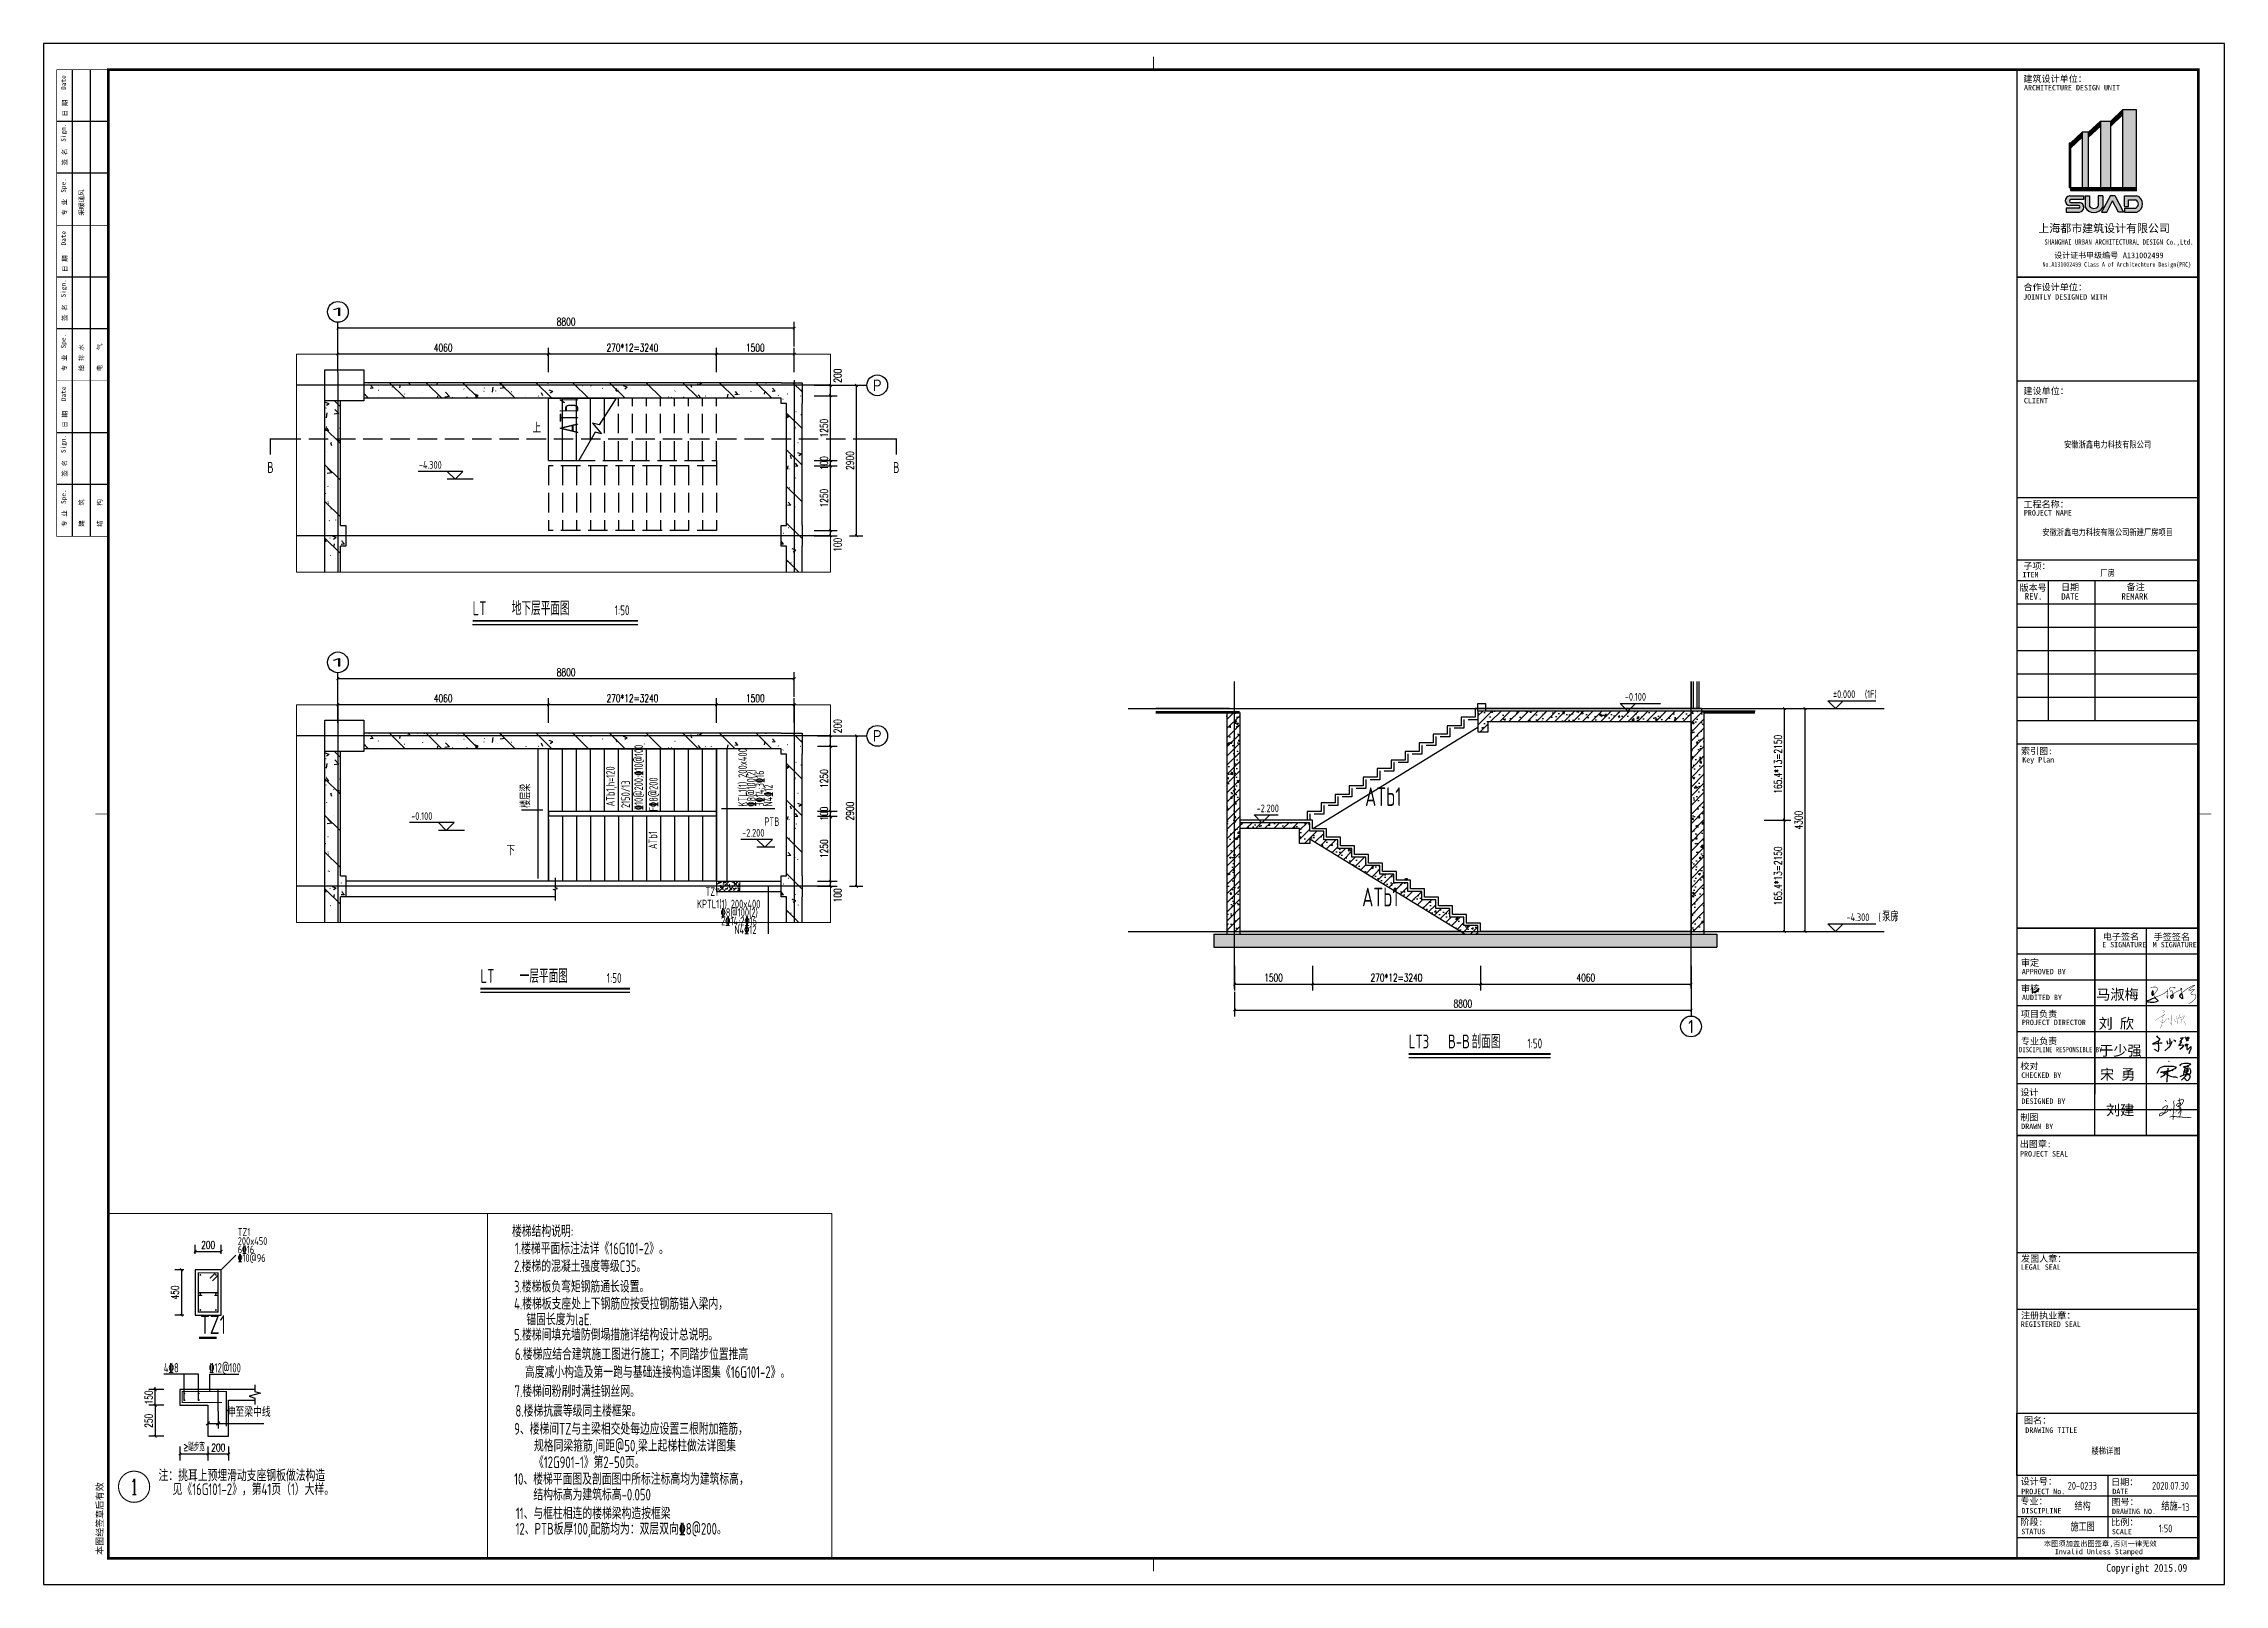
# Model space of a CAD drawing. Extents: x 899043 to 2598688, y -137197 to 211789.
# Drawn here: x 2556638 to 2598688, y 98035 to 127735 of the extents above; entities that cross this region are included whole.
import ezdxf
from ezdxf.enums import TextEntityAlignment as Align

# ---------------------------------------------------------------- set-up
doc = ezdxf.new("R2010")
doc.units = 0
doc.header["$LTSCALE"] = 1500
doc.header["$MEASUREMENT"] = 0
for name, pattern in [('3', [500, 300, -200]), ('ACAD_ISO02W100', [15, 12, -3]), ('DASH', [0.35, 0.25, -0.1]), ('DOTE', [2.42, 2, -0.2, 0.02, -0.2])]:
    doc.linetypes.add(name, pattern=pattern)
for name, color, linetype in [('00-tk', 151, 'Continuous'), ('A-Hatch2(建筑填充2立面)', 9, 'Continuous'), ('A-L-wall(建筑立面)', 2, 'Continuous'), ('A-S-face(建筑粉刷线)', 136, 'Continuous'), ('A-Stair(建筑楼梯、踏步、电梯)', 25, 'Continuous'), ('AXIS', 3, 'Continuous'), ('AXIS_TEXT', 7, 'Continuous'), ('BASE', 7, 'Continuous'), ('BEAM_TEXT_HOR', 7, 'Continuous'), ('DIM_ELEV', 3, 'Continuous'), ('DIM_SYMB', 3, 'Continuous'), ('DOTE', 1, 'Continuous'), ('HATCH', 254, 'Continuous'), ('iicon', 7, 'Continuous'), ('PUB_DIM', 3, 'Continuous'), ('PUB_TEXT', 7, 'Continuous'), ('REIN', 1, 'Continuous'), ('STAIR', 2, 'Continuous'), ('TEXT', 7, 'Continuous'), ('WALL', 7, 'Continuous'), ('WELD_TEXT', 7, 'Continuous'), ('WINDOW', 4, 'Continuous'), ('柱', 255, 'Continuous'), ('柱__箍筋', 1, 'Continuous'), ('柱__纵筋', 1, 'Continuous'), ('柱__钢筋标注', 7, 'Continuous'), ('梁虚线', 134, '3'), ('砼墙', 3, 'Continuous')]:
    doc.layers.add(name, color=color, linetype=linetype)
for name, color, linetype, lineweight in [('COLU', 7, 'Continuous', 0), ('DIM_IDEN', 3, 'Continuous', 25), ('TK-签名', 70, 'Continuous', 30), ('功能名称', 255, 'Continuous', 0), ('虚线', 1, 'ACAD_ISO02W100', 13)]:
    doc.layers.add(name, color=color, linetype=linetype, lineweight=lineweight)
doc.styles.add('_TCH_DIM_T3', font='SIMPLEX', dxfattribs={"width": 0.705882, "bigfont": 'GBCBIG'})
doc.styles.add('COMP', font='complex', dxfattribs={"bigfont": 'hztxt'})
doc.styles.add('dim_font', font='simplex', dxfattribs={"width": 0.8})
doc.styles.add('DS6FS', font='tssdeng.shx', dxfattribs={"width": 0.8, "bigfont": 'tssdchn.shx'})
doc.styles.add('DS6HT', font='simhei.ttf', dxfattribs={"width": 0.8})
doc.styles.add('TSSD_Dimension', font='Tssdeng.shx', dxfattribs={"width": 0.7, "bigfont": 'hztxt.shx'})
doc.dimstyles.new('5H50', dxfattribs={"dimscale": 50, "dimtxt": 3.3, "dimasz": 0.01, "dimexe": 2, "dimexo": 0, "dimgap": 1, "dimtad": 1, "dimdec": 0, "dimlfac": 0.5, "dimrnd": 1, "dimzin": 0, "dimdsep": 46, "dimtxsty": 'dim_font', "dimblk1": 'YGDIM', "dimblk2": 'YGDIM', "dimsah": 1, "dimcen": -2, "dimdle": 1, "dimclrt": 7, "dimazin": 0, "dimtfac": 1, "dimtdec": 0, "dimtix": 1, "dimtmove": 2, "dimatfit": 3, "dimldrblk": 'YGDIM', "dimfxl": 0, "dimtvp": 1, "dimtolj": 1, "dimtzin": 0, "dimarcsym": 0})
doc.dimstyles.new('_TCH_ARCH&&50', dxfattribs={"dimtxt": 148.75, "dimasz": 50, "dimexe": 125, "dimexo": 150, "dimgap": 50, "dimtad": 1, "dimdec": 0, "dimzin": 0, "dimdsep": 46, "dimtxsty": '_TCH_DIM_T3', "dimblk": 'ARCHTICK', "dimcen": 0.09, "dimclrt": 7, "dimazin": 2, "dimtfac": 1, "dimtdec": 0, "dimtix": 1, "dimtmove": 2, "dimatfit": 3, "dimfxl": 0, "dimtolj": 1, "dimtzin": 0, "dimarcsym": 0})
pattern_1 = [(45, (1954835.86, 366548.54), (-88.388348, 88.388348), []), (50, (1954835.86, 366548.54), (358.63009, -31.37607), [37.5, -412.5]), (355, (1954835.86, 366548.54), (-69.37567, 376.09607), [30, -330]), (100.4514, (1954865.75, 366545.93), (289.25469, 344.71977), [31.8701, -350.57106]), (46.1842, (1954835.86, 366648.54), (533.62052, -82.7595), [56.25, -618.75]), (96.6356, (1954880.33, 366641.65), (467.33135, 487.05894), [47.80514, -525.8565]), (351.1842, (1954835.86, 366648.54), (467.33097, 487.0593), [45, -495]), (21, (1954885.86, 366623.54), (298.45353, -201.30945), [37.5, -412.5]), (326, (1954885.86, 366623.54), (121.65767, 362.57502), [30, -330]), (71.4514, (1954910.73, 366606.77), (420.11131, 161.26525), [31.8701, -350.57106]), (37.5, (1954835.86, 366548.54), (6.079928, 166.446927), [0, -326, 0, -335, 0, -331.25]), (7.5, (1954835.86, 366548.54), (131.53477, 197.205856), [0, -191, 0, -318.5, 0, -126.25]), (327.5, (1954724.36, 366548.54), (266.911218, -11.277436), [0, -125, 0, -390, 0, -517.5]), (317.5, (1954674.36, 366548.54), (291.593085, 50.05249), [0, -162.5, 0, -259, 0, -367.5])]

msp = doc.modelspace()

# ---------------------------------------------------------------- texts
at = {"layer": '00-tk', "color": 0, "style": 'DS6HT', "width": 0.8}
msp.add_text('楼梯详图', height=125, dxfattribs=at).set_placement((2596125.7, 100546.7))
at = {"layer": 'AXIS_TEXT', "style": 'TSSD_Dimension'}
for s, height, width, p, p2 in [('1', 164.2, 3.989418, (2562198.9, 122482.9), (2562425.7, 122482.9)), ('P', 222.7, 1.414966, (2572627.5, 121037.1), (2572797.2, 121037.1)), ('1', 164.2, 3.989418, (2562198.9, 115725.9), (2562425.7, 115725.9)), ('P', 222.7, 1.414966, (2572627.5, 114280.2), (2572797.2, 114280.2)), ('1', 257.4, 1.238095, (2588348.4, 108660.5), (2588458.7, 108660.5))]:
    msp.add_text(s, height=height, dxfattribs=dict(at, width=width)).set_placement(p, p2, align=Align.FIT)
at = {"layer": 'BEAM_TEXT_HOR', "color": 6, "style": 'TSSD_Dimension', "width": 0.7}
for s, p in [('%%13210@200;%%13210@100', (2568111.4, 113590.6)), ('ATb1,h=120', (2567566.2, 113418, -16871.2)), ('F%%1328@200', (2568397.5, 113264.1)), ('2150/13', (2567860.1, 113266.4, -16871.2)), ('ATb1', (2568386.7, 112381.6, -16871.2))]:
    msp.add_text(s, height=165, rotation=90, dxfattribs=at).set_placement(p, align=Align.MIDDLE_CENTER)
at = {"layer": 'BEAM_TEXT_HOR', "color": 6, "lineweight": 0, "style": 'TSSD_Dimension', "width": 0.7}
for s, p in [('KTL1(1) 200x400', (2570199.2, 113027.4)), ('楼层梁', (2566019, 113003.2))]:
    msp.add_text(s, height=165, rotation=90, dxfattribs=at).set_placement(p)
at = {"layer": 'BEAM_TEXT_HOR', "color": 6, "style": 'TSSD_Dimension', "width": 0.7}
for s, p in [('%%1328@100(2)', (2570364.2, 113027.4)), ('3%%13214;3%%13216', (2570529.2, 113027.4)), ('N4%%13212', (2570694.2, 113027.4))]:
    msp.add_text(s, height=165, rotation=90, dxfattribs=at).set_placement(p)
at = {"layer": 'BEAM_TEXT_HOR', "color": 6, "lineweight": 0, "style": 'TSSD_Dimension', "width": 0.7}
for s, p in [('PTB', (2570536.4, 112655.6)), ('KPTL1(1) 200x400', (2569235.7, 111067.9))]:
    msp.add_text(s, height=165, dxfattribs=at).set_placement(p)
at = {"layer": 'BEAM_TEXT_HOR', "color": 3, "lineweight": 0, "style": 'TSSD_Dimension', "width": 0.7}
msp.add_text('TZ1', height=165, dxfattribs=at).set_placement((2569400.7, 111306))
at = {"layer": 'BEAM_TEXT_HOR', "color": 6, "style": 'TSSD_Dimension', "width": 0.7}
for s, p in [('%%1328@100(2)', (2569693, 110902.9)), ('2%%13214;2%%13216', (2569700.6, 110737.9)), ('N4%%13212', (2569955.7, 110572.9))]:
    msp.add_text(s, height=165, dxfattribs=at).set_placement(p)
at = {"layer": 'PUB_TEXT', "style": 'TSSD_Dimension', "width": 0.7}
for s, height, p in [('上', 168.8, (2566068.8, 120236)), ('B', 212.5, (2560951.6, 119458.4)), ('-4.300', 148.75, (2563874.5, 119540.4)), ('B', 212.5, (2573019.4, 119458.4)), ('LT', 265.82, (2564908.1, 116717.7)), ('地下层平面图', 265.82, (2565664.2, 116717.7)), ('1:50', 189.87, (2567651.1, 116717.7)), ('-0.100', 148.75, (2587127.6, 115070)), ('%%P0.000', 148.75, (2591141.2, 115120)), ('(1F)', 148.75, (2591756.2, 115120)), ('-0.100', 148.75, (2563725.2, 112771)), ('-2.200', 148.75, (2580027.3, 112920)), ('-2.200', 148.75, (2570107.6, 112448.5)), ('下', 168.8, (2565567.2, 112093.2)), ('-4.300', 148.75, (2591402.5, 110820)), ('(', 148.8, (2592017.5, 110820)), ('泵房', 168.79, (2592087.5, 110820)), (')', 148.8, (2592333.2, 110820)), ('LT', 265.82, (2565061.7, 109628.7)), ('一层平面图', 265.82, (2565817.8, 109628.7)), ('1:50', 189.87, (2567497.5, 109628.7)), ('LT3', 265.82, (2582961.3, 108366.8)), ('B-B', 265.82, (2583717.4, 108366.8)), ('剖面图', 265.82, (2584171.1, 108366.8)), ('1:50', 189.87, (2585249.5, 108366.8))]:
    msp.add_text(s, height=height, dxfattribs=at).set_placement(p)
at = {"layer": 'TEXT', "color": 3, "style": 'TSSD_Dimension', "width": 0.7}
msp.add_text('ATb1', height=360, rotation=90, dxfattribs=at).set_placement((2566766.7, 120564.5, -16871.2), align=Align.MIDDLE_CENTER)
for p in [(2582470.7, 113218.8, -16871.2), (2582413.4, 111284.3, -16871.2)]:
    msp.add_text('ATb1', height=360, dxfattribs=at).set_placement(p, align=Align.MIDDLE_CENTER)
at = {"layer": 'TEXT', "style": 'TSSD_Dimension', "width": 0.7}
for s, height, p in [('TZ1', 150, (2560381.1, 104752.5)), ('200x450', 150, (2560381.1, 104578.7)), ('楼梯结构说明:', 225, (2565670.2, 104730.4)), ('6%%13216', 150, (2560381.1, 104415)), ('2.楼梯的混凝土强度等级C35。', 225, (2565709.3, 104055.6)), ('1.楼梯平面标注法详《16G101-2》。', 225, (2565724.8, 104397.5)), ('3.楼梯板负弯矩钢筋通长设置。', 225, (2565709.3, 103661.9)), ('4.楼梯板支座处上下钢筋应按受拉钢筋锚入梁内，', 225, (2565709.3, 103331.9)), ('TZ1', 360, (2559653.5, 102861.9)), ('锚固长度为laE.', 225, (2565945.8, 103029.5)), ('5.楼梯间填充墙防倒塌措施详结构设计总说明。', 225, (2565709.3, 102735.7)), ('6.楼梯应结合建筑施工图进行施工；不同踏步位置推高', 225, (2565725.8, 102360.1)), ('高度减小构造及第一跑与基础连接构造详图集《16G101-2》。', 225, (2565918.6, 102014.2)), ('7.楼梯间粉刷时满挂钢丝网。', 225, (2565718.5, 101646.9)), ('8.楼梯抗震等级同主楼框架。', 225, (2565735.8, 101267.3)), ('9、楼梯间TZ与主梁相交处每边应设置三根附加箍筋，', 225, (2565711.1, 100920.5)), ('    规格同梁箍筋,间距@50,梁上起梯柱做法详图集', 225, (2565711.1, 100595.5)), ('    《12G901-1》第2-50页。', 225, (2565711.1, 100276.9)), ('10、楼梯平面图及剖面图中所标注标高均为建筑标高，', 225, (2565711.1, 99953.9)), ('结构标高为建筑标高-0.050', 225, (2566081.6, 99652)), ('11、与框柱相连的楼梯梁构造按框梁', 225, (2565742.7, 99291.3))]:
    msp.add_text(s, height=height, dxfattribs=at).set_placement(p)
at = {"layer": 'TEXT', "color": 3, "style": 'TSSD_Dimension', "width": 0.7}
msp.add_text('%%13210@96', height=150, dxfattribs=at).set_placement((2560381.1, 104251.4))
at = {"layer": 'TEXT', "style": 'TSSD_Dimension', "width": 0.7}
for s, p in [('4\x848', (2559098.9, 102210.2)), ('%%13212@100', (2560133.3, 102210.2)), ('伸至梁中线', (2560591.4, 101353.9))]:
    msp.add_text(s, height=180, dxfattribs=at).set_placement(p, align=Align.MIDDLE_CENTER)
for s, p in [('注：挑耳上预埋滑动支座钢板做法构造', (2558853.6, 99955.5)), ('见《16G101-2》，第41页（1）大样。', (2559125.3, 99689.1)), ('12、PTB板厚100,配筋均为：双层双向%%1328@200。', (2565737.9, 98926.5))]:
    msp.add_text(s, height=225, dxfattribs=at).set_placement(p, align=Align.BOTTOM_LEFT)
at = {"layer": '功能名称', "color": 7, "style": 'DS6FS', "width": 0.8}
for s, height, p in [('13', 150, (2597944.2, 99449.8)), ('1:50', 150.07, (2597553.3, 99036.8))]:
    msp.add_text(s, height=height, dxfattribs=at).set_placement(p, align=Align.CENTER)

# ---------------------------------------------------------------- blocks, each defined once
blk = doc.blocks.new('_ArchTick')
at = {"color": 0, "linetype": 'ByBlock', "const_width": 0.4}
blk.add_lwpolyline([(-0.5, -0.5), (0.5, 0.5)], dxfattribs=at)
blk = doc.blocks.new('*D1904')
at = {"layer": 'Defpoints', "color": 0}
for p in [(2569612, 121749), (2569612, 121249), (2571112, 121249)]:
    blk.add_point(p, dxfattribs=at)
at = {"layer": 'PUB_DIM', "color": 0, "lineweight": -2}
for p, q in [((2569612, 121399), (2569612, 121874)), ((2571112, 121749), (2569612, 121749)), ((2571112, 121399), (2571112, 121874))]:
    blk.add_line(p, q, dxfattribs=at)
at = {"layer": 'PUB_DIM', "color": 0, "lineweight": -2, "xscale": 50, "yscale": 50, "zscale": 50, "rotation": 180}
blk.add_blockref('_ArchTick', (2569612, 121749), dxfattribs=at)
at = {"layer": 'PUB_DIM', "color": 0, "lineweight": -2, "xscale": 50, "yscale": 50, "zscale": 50}
blk.add_blockref('_ArchTick', (2571112, 121749), dxfattribs=at)
at = {"layer": 'PUB_DIM', "color": 7, "insert": (2570362, 121873), "char_height": 148.8, "attachment_point": 5, "style": '_TCH_DIM_T3'}
blk.add_mtext('\\A1;1500', dxfattribs=at)
blk = doc.blocks.new('*D1905')
at = {"layer": 'Defpoints', "color": 0}
for p in [(2566372, 121749), (2566372, 121249), (2569612, 121249)]:
    blk.add_point(p, dxfattribs=at)
at = {"layer": 'PUB_DIM', "color": 0, "lineweight": -2}
for p, q in [((2566372, 121399), (2566372, 121874)), ((2569612, 121749), (2566372, 121749)), ((2569612, 121399), (2569612, 121874))]:
    blk.add_line(p, q, dxfattribs=at)
at = {"layer": 'PUB_DIM', "color": 0, "lineweight": -2, "xscale": 50, "yscale": 50, "zscale": 50, "rotation": 180}
blk.add_blockref('_ArchTick', (2566372, 121749), dxfattribs=at)
at = {"layer": 'PUB_DIM', "color": 0, "lineweight": -2, "xscale": 50, "yscale": 50, "zscale": 50}
blk.add_blockref('_ArchTick', (2569612, 121749), dxfattribs=at)
at = {"layer": 'PUB_DIM', "color": 7, "insert": (2567992, 121873), "char_height": 148.75, "attachment_point": 5, "style": '_TCH_DIM_T3'}
blk.add_mtext('\\A1;270*12=3240', dxfattribs=at)
blk = doc.blocks.new('*D1906')
at = {"layer": 'Defpoints', "color": 0}
for p in [(2562312, 121749), (2562312, 121249), (2566372, 121249)]:
    blk.add_point(p, dxfattribs=at)
at = {"layer": 'PUB_DIM', "color": 0, "lineweight": -2}
for p, q in [((2562312, 121399), (2562312, 121874)), ((2566372, 121749), (2562312, 121749)), ((2566372, 121399), (2566372, 121874))]:
    blk.add_line(p, q, dxfattribs=at)
at = {"layer": 'PUB_DIM', "color": 0, "lineweight": -2, "xscale": 50, "yscale": 50, "zscale": 50, "rotation": 180}
blk.add_blockref('_ArchTick', (2562312, 121749), dxfattribs=at)
at = {"layer": 'PUB_DIM', "color": 0, "lineweight": -2, "xscale": 50, "yscale": 50, "zscale": 50}
blk.add_blockref('_ArchTick', (2566372, 121749), dxfattribs=at)
at = {"layer": 'PUB_DIM', "color": 7, "insert": (2564342, 121873), "char_height": 148.8, "attachment_point": 5, "style": '_TCH_DIM_T3'}
blk.add_mtext('\\A1;4060', dxfattribs=at)
blk = doc.blocks.new('*D1907')
at = {"layer": 'Defpoints', "color": 0}
for p in [(2562312, 122249), (2562312, 121749), (2571112, 121749)]:
    blk.add_point(p, dxfattribs=at)
at = {"layer": 'PUB_DIM', "color": 0, "lineweight": -2}
for p, q in [((2562312, 121899), (2562312, 122374)), ((2571112, 121899), (2571112, 122374)), ((2571112, 122249), (2562312, 122249))]:
    blk.add_line(p, q, dxfattribs=at)
at = {"layer": 'PUB_DIM', "color": 0, "lineweight": -2, "xscale": 50, "yscale": 50, "zscale": 50, "rotation": 180}
blk.add_blockref('_ArchTick', (2562312, 122249), dxfattribs=at)
at = {"layer": 'PUB_DIM', "color": 0, "lineweight": -2, "xscale": 50, "yscale": 50, "zscale": 50}
blk.add_blockref('_ArchTick', (2571112, 122249), dxfattribs=at)
at = {"layer": 'PUB_DIM', "color": 7, "insert": (2566712, 122373), "char_height": 148.8, "attachment_point": 5, "style": '_TCH_DIM_T3'}
blk.add_mtext('\\A1;8800', dxfattribs=at)
blk = doc.blocks.new('*D1908')
at = {"layer": 'Defpoints', "color": 0}
for p in [(2572028, 121149), (2572312, 121149), (2572028, 118249)]:
    blk.add_point(p, dxfattribs=at)
at = {"layer": 'PUB_DIM', "color": 0, "lineweight": -2}
for p, q in [((2572178, 121149), (2572437, 121149)), ((2572312, 118249), (2572312, 121149)), ((2572178, 118249), (2572437, 118249))]:
    blk.add_line(p, q, dxfattribs=at)
at = {"layer": 'PUB_DIM', "color": 0, "lineweight": -2, "xscale": 50, "yscale": 50, "zscale": 50}
for p, rotation in [((2572312, 121149), 90), ((2572312, 118249), 270)]:
    blk.add_blockref('_ArchTick', p, dxfattribs=dict(at, rotation=rotation))
at = {"layer": 'PUB_DIM', "color": 7, "insert": (2572188, 119699), "char_height": 148.8, "attachment_point": 5, "rotation": 90, "style": '_TCH_DIM_T3'}
blk.add_mtext('\\A1;2900', dxfattribs=at)
blk = doc.blocks.new('*D1909')
at = {"layer": 'Defpoints', "color": 0}
for p in [(2571347, 118349), (2571347, 118249), (2571812, 118349)]:
    blk.add_point(p, dxfattribs=at)
at = {"layer": 'PUB_DIM', "color": 0, "lineweight": -2}
for p, q in [((2571497, 118349), (2571937, 118349)), ((2571497, 118249), (2571937, 118249)), ((2571812, 118249), (2571812, 118349))]:
    blk.add_line(p, q, dxfattribs=at)
at = {"layer": 'PUB_DIM', "color": 0, "lineweight": -2, "xscale": 50, "yscale": 50, "zscale": 50}
for p, rotation in [((2571812, 118349), 90), ((2571812, 118249), 270)]:
    blk.add_blockref('_ArchTick', p, dxfattribs=dict(at, rotation=rotation))
at = {"layer": 'PUB_DIM', "color": 7, "insert": (2571950, 118074), "char_height": 148.8, "attachment_point": 5, "rotation": 90, "style": '_TCH_DIM_T3'}
blk.add_mtext('\\A1;100', dxfattribs=at)
blk = doc.blocks.new('*D1910')
at = {"layer": 'Defpoints', "color": 0}
for p in [(2571347, 119599), (2571812, 119599), (2571347, 118349)]:
    blk.add_point(p, dxfattribs=at)
at = {"layer": 'PUB_DIM', "color": 0, "lineweight": -2}
for p, q in [((2571497, 119599), (2571937, 119599)), ((2571812, 118349), (2571812, 119599)), ((2571497, 118349), (2571937, 118349))]:
    blk.add_line(p, q, dxfattribs=at)
at = {"layer": 'PUB_DIM', "color": 0, "lineweight": -2, "xscale": 50, "yscale": 50, "zscale": 50}
for p, rotation in [((2571812, 119599), 90), ((2571812, 118349), 270)]:
    blk.add_blockref('_ArchTick', p, dxfattribs=dict(at, rotation=rotation))
at = {"layer": 'PUB_DIM', "color": 7, "insert": (2571688, 118974), "char_height": 148.8, "attachment_point": 5, "rotation": 90, "style": '_TCH_DIM_T3'}
blk.add_mtext('\\A1;1250', dxfattribs=at)
blk = doc.blocks.new('*D1911')
at = {"layer": 'Defpoints', "color": 0}
for p in [(2571347, 119699), (2571347, 119599), (2571812, 119699)]:
    blk.add_point(p, dxfattribs=at)
at = {"layer": 'PUB_DIM', "color": 0, "lineweight": -2}
for p, q in [((2571497, 119699), (2571937, 119699)), ((2571497, 119599), (2571937, 119599)), ((2571812, 119699), (2571812, 119749)), ((2571812, 119599), (2571812, 119699)), ((2571812, 119599), (2571812, 119549))]:
    blk.add_line(p, q, dxfattribs=at)
at = {"layer": 'PUB_DIM', "color": 0, "lineweight": -2, "xscale": 50, "yscale": 50, "zscale": 50}
for p, rotation in [((2571812, 119699), 270), ((2571812, 119599), 90)]:
    blk.add_blockref('_ArchTick', p, dxfattribs=dict(at, rotation=rotation))
at = {"layer": 'PUB_DIM', "color": 7, "insert": (2571688, 119649), "char_height": 148.8, "attachment_point": 5, "rotation": 90, "style": '_TCH_DIM_T3'}
blk.add_mtext('\\A1;100', dxfattribs=at)
blk = doc.blocks.new('*D1912')
at = {"layer": 'Defpoints', "color": 0}
for p in [(2571347, 120949), (2571812, 120949), (2571347, 119699)]:
    blk.add_point(p, dxfattribs=at)
at = {"layer": 'PUB_DIM', "color": 0, "lineweight": -2}
for p, q in [((2571497, 120949), (2571937, 120949)), ((2571812, 119699), (2571812, 120949)), ((2571497, 119699), (2571937, 119699))]:
    blk.add_line(p, q, dxfattribs=at)
at = {"layer": 'PUB_DIM', "color": 0, "lineweight": -2, "xscale": 50, "yscale": 50, "zscale": 50}
for p, rotation in [((2571812, 120949), 90), ((2571812, 119699), 270)]:
    blk.add_blockref('_ArchTick', p, dxfattribs=dict(at, rotation=rotation))
at = {"layer": 'PUB_DIM', "color": 7, "insert": (2571688, 120324), "char_height": 148.8, "attachment_point": 5, "rotation": 90, "style": '_TCH_DIM_T3'}
blk.add_mtext('\\A1;1250', dxfattribs=at)
blk = doc.blocks.new('*D1913')
at = {"layer": 'Defpoints', "color": 0}
for p in [(2571347, 121149), (2571812, 121149), (2571347, 120949)]:
    blk.add_point(p, dxfattribs=at)
at = {"layer": 'PUB_DIM', "color": 0, "lineweight": -2}
for p, q in [((2571497, 121149), (2571937, 121149)), ((2571812, 120949), (2571812, 121149)), ((2571497, 120949), (2571937, 120949))]:
    blk.add_line(p, q, dxfattribs=at)
at = {"layer": 'PUB_DIM', "color": 0, "lineweight": -2, "xscale": 50, "yscale": 50, "zscale": 50}
for p, rotation in [((2571812, 121149), 90), ((2571812, 120949), 270)]:
    blk.add_blockref('_ArchTick', p, dxfattribs=dict(at, rotation=rotation))
at = {"layer": 'PUB_DIM', "color": 7, "insert": (2571950, 121334), "char_height": 148.8, "attachment_point": 5, "rotation": 90, "style": '_TCH_DIM_T3'}
blk.add_mtext('\\A1;200', dxfattribs=at)
blk = doc.blocks.new('*D1914')
at = {"layer": 'Defpoints', "color": 0}
for p in [(2569612, 114992), (2569612, 114492), (2571112, 114492)]:
    blk.add_point(p, dxfattribs=at)
at = {"layer": 'PUB_DIM', "color": 0, "lineweight": -2}
for p, q in [((2569612, 114642), (2569612, 115117)), ((2571112, 114992), (2569612, 114992)), ((2571112, 114642), (2571112, 115117))]:
    blk.add_line(p, q, dxfattribs=at)
at = {"layer": 'PUB_DIM', "color": 0, "lineweight": -2, "xscale": 50, "yscale": 50, "zscale": 50, "rotation": 180}
blk.add_blockref('_ArchTick', (2569612, 114992), dxfattribs=at)
at = {"layer": 'PUB_DIM', "color": 0, "lineweight": -2, "xscale": 50, "yscale": 50, "zscale": 50}
blk.add_blockref('_ArchTick', (2571112, 114992), dxfattribs=at)
at = {"layer": 'PUB_DIM', "color": 7, "insert": (2570362, 115116), "char_height": 148.8, "attachment_point": 5, "style": '_TCH_DIM_T3'}
blk.add_mtext('\\A1;1500', dxfattribs=at)
blk = doc.blocks.new('*D1915')
at = {"layer": 'Defpoints', "color": 0}
for p in [(2566372, 114992), (2566372, 114492), (2569612, 114492)]:
    blk.add_point(p, dxfattribs=at)
at = {"layer": 'PUB_DIM', "color": 0, "lineweight": -2}
for p, q in [((2566372, 114642), (2566372, 115117)), ((2569612, 114992), (2566372, 114992)), ((2569612, 114642), (2569612, 115117))]:
    blk.add_line(p, q, dxfattribs=at)
at = {"layer": 'PUB_DIM', "color": 0, "lineweight": -2, "xscale": 50, "yscale": 50, "zscale": 50, "rotation": 180}
blk.add_blockref('_ArchTick', (2566372, 114992), dxfattribs=at)
at = {"layer": 'PUB_DIM', "color": 0, "lineweight": -2, "xscale": 50, "yscale": 50, "zscale": 50}
blk.add_blockref('_ArchTick', (2569612, 114992), dxfattribs=at)
at = {"layer": 'PUB_DIM', "color": 7, "insert": (2567992, 115116), "char_height": 148.75, "attachment_point": 5, "style": '_TCH_DIM_T3'}
blk.add_mtext('\\A1;270*12=3240', dxfattribs=at)
blk = doc.blocks.new('*D1916')
at = {"layer": 'Defpoints', "color": 0}
for p in [(2562312, 114992), (2562312, 114492), (2566372, 114492)]:
    blk.add_point(p, dxfattribs=at)
at = {"layer": 'PUB_DIM', "color": 0, "lineweight": -2}
for p, q in [((2562312, 114642), (2562312, 115117)), ((2566372, 114992), (2562312, 114992)), ((2566372, 114642), (2566372, 115117))]:
    blk.add_line(p, q, dxfattribs=at)
at = {"layer": 'PUB_DIM', "color": 0, "lineweight": -2, "xscale": 50, "yscale": 50, "zscale": 50, "rotation": 180}
blk.add_blockref('_ArchTick', (2562312, 114992), dxfattribs=at)
at = {"layer": 'PUB_DIM', "color": 0, "lineweight": -2, "xscale": 50, "yscale": 50, "zscale": 50}
blk.add_blockref('_ArchTick', (2566372, 114992), dxfattribs=at)
at = {"layer": 'PUB_DIM', "color": 7, "insert": (2564342, 115116), "char_height": 148.8, "attachment_point": 5, "style": '_TCH_DIM_T3'}
blk.add_mtext('\\A1;4060', dxfattribs=at)
blk = doc.blocks.new('*D1917')
at = {"layer": 'Defpoints', "color": 0}
for p in [(2562312, 115492), (2562312, 114992), (2571112, 114992)]:
    blk.add_point(p, dxfattribs=at)
at = {"layer": 'PUB_DIM', "color": 0, "lineweight": -2}
for p, q in [((2562312, 115142), (2562312, 115617)), ((2571112, 115492), (2562312, 115492)), ((2571112, 115142), (2571112, 115617))]:
    blk.add_line(p, q, dxfattribs=at)
at = {"layer": 'PUB_DIM', "color": 0, "lineweight": -2, "xscale": 50, "yscale": 50, "zscale": 50, "rotation": 180}
blk.add_blockref('_ArchTick', (2562312, 115492), dxfattribs=at)
at = {"layer": 'PUB_DIM', "color": 0, "lineweight": -2, "xscale": 50, "yscale": 50, "zscale": 50}
blk.add_blockref('_ArchTick', (2571112, 115492), dxfattribs=at)
at = {"layer": 'PUB_DIM', "color": 7, "insert": (2566712, 115616), "char_height": 148.8, "attachment_point": 5, "style": '_TCH_DIM_T3'}
blk.add_mtext('\\A1;8800', dxfattribs=at)
blk = doc.blocks.new('*D1918')
at = {"layer": 'Defpoints', "color": 0}
for p in [(2572028, 114392), (2572312, 114392), (2572028, 111492)]:
    blk.add_point(p, dxfattribs=at)
at = {"layer": 'PUB_DIM', "color": 0, "lineweight": -2}
for p, q in [((2572178, 114392), (2572437, 114392)), ((2572312, 111492), (2572312, 114392)), ((2572178, 111492), (2572437, 111492))]:
    blk.add_line(p, q, dxfattribs=at)
at = {"layer": 'PUB_DIM', "color": 0, "lineweight": -2, "xscale": 50, "yscale": 50, "zscale": 50}
for p, rotation in [((2572312, 114392), 90), ((2572312, 111492), 270)]:
    blk.add_blockref('_ArchTick', p, dxfattribs=dict(at, rotation=rotation))
at = {"layer": 'PUB_DIM', "color": 7, "insert": (2572188, 112942), "char_height": 148.8, "attachment_point": 5, "rotation": 90, "style": '_TCH_DIM_T3'}
blk.add_mtext('\\A1;2900', dxfattribs=at)
blk = doc.blocks.new('*D1919')
at = {"layer": 'Defpoints', "color": 0}
for p in [(2571407, 111592), (2571407, 111492), (2571812, 111592)]:
    blk.add_point(p, dxfattribs=at)
at = {"layer": 'PUB_DIM', "color": 0, "lineweight": -2}
for p, q in [((2571557, 111592), (2571937, 111592)), ((2571557, 111492), (2571937, 111492)), ((2571812, 111492), (2571812, 111592))]:
    blk.add_line(p, q, dxfattribs=at)
at = {"layer": 'PUB_DIM', "color": 0, "lineweight": -2, "xscale": 50, "yscale": 50, "zscale": 50}
for p, rotation in [((2571812, 111592), 90), ((2571812, 111492), 270)]:
    blk.add_blockref('_ArchTick', p, dxfattribs=dict(at, rotation=rotation))
at = {"layer": 'PUB_DIM', "color": 7, "insert": (2571950, 111317), "char_height": 148.8, "attachment_point": 5, "rotation": 90, "style": '_TCH_DIM_T3'}
blk.add_mtext('\\A1;100', dxfattribs=at)
blk = doc.blocks.new('*D1920')
at = {"layer": 'Defpoints', "color": 0}
for p in [(2571407, 112842), (2571812, 112842), (2571407, 111592)]:
    blk.add_point(p, dxfattribs=at)
at = {"layer": 'PUB_DIM', "color": 0, "lineweight": -2}
for p, q in [((2571557, 112842), (2571937, 112842)), ((2571812, 111592), (2571812, 112842)), ((2571557, 111592), (2571937, 111592))]:
    blk.add_line(p, q, dxfattribs=at)
at = {"layer": 'PUB_DIM', "color": 0, "lineweight": -2, "xscale": 50, "yscale": 50, "zscale": 50}
for p, rotation in [((2571812, 112842), 90), ((2571812, 111592), 270)]:
    blk.add_blockref('_ArchTick', p, dxfattribs=dict(at, rotation=rotation))
at = {"layer": 'PUB_DIM', "color": 7, "insert": (2571688, 112217), "char_height": 148.8, "attachment_point": 5, "rotation": 90, "style": '_TCH_DIM_T3'}
blk.add_mtext('\\A1;1250', dxfattribs=at)
blk = doc.blocks.new('*D1921')
at = {"layer": 'Defpoints', "color": 0}
for p in [(2571407, 112942), (2571407, 112842), (2571812, 112942)]:
    blk.add_point(p, dxfattribs=at)
at = {"layer": 'PUB_DIM', "color": 0, "lineweight": -2}
for p, q in [((2571557, 112942), (2571937, 112942)), ((2571557, 112842), (2571937, 112842)), ((2571812, 112942), (2571812, 112992)), ((2571812, 112842), (2571812, 112942)), ((2571812, 112842), (2571812, 112792))]:
    blk.add_line(p, q, dxfattribs=at)
at = {"layer": 'PUB_DIM', "color": 0, "lineweight": -2, "xscale": 50, "yscale": 50, "zscale": 50}
for p, rotation in [((2571812, 112942), 270), ((2571812, 112842), 90)]:
    blk.add_blockref('_ArchTick', p, dxfattribs=dict(at, rotation=rotation))
at = {"layer": 'PUB_DIM', "color": 7, "insert": (2571688, 112892), "char_height": 148.8, "attachment_point": 5, "rotation": 90, "style": '_TCH_DIM_T3'}
blk.add_mtext('\\A1;100', dxfattribs=at)
blk = doc.blocks.new('*D1922')
at = {"layer": 'Defpoints', "color": 0}
for p in [(2571407, 114192), (2571812, 114192), (2571407, 112942)]:
    blk.add_point(p, dxfattribs=at)
at = {"layer": 'PUB_DIM', "color": 0, "lineweight": -2}
for p, q in [((2571557, 114192), (2571937, 114192)), ((2571812, 112942), (2571812, 114192)), ((2571557, 112942), (2571937, 112942))]:
    blk.add_line(p, q, dxfattribs=at)
at = {"layer": 'PUB_DIM', "color": 0, "lineweight": -2, "xscale": 50, "yscale": 50, "zscale": 50}
for p, rotation in [((2571812, 114192), 90), ((2571812, 112942), 270)]:
    blk.add_blockref('_ArchTick', p, dxfattribs=dict(at, rotation=rotation))
at = {"layer": 'PUB_DIM', "color": 7, "insert": (2571688, 113567), "char_height": 148.8, "attachment_point": 5, "rotation": 90, "style": '_TCH_DIM_T3'}
blk.add_mtext('\\A1;1250', dxfattribs=at)
blk = doc.blocks.new('*D1923')
at = {"layer": 'Defpoints', "color": 0}
for p in [(2571407, 114392), (2571812, 114392), (2571407, 114192)]:
    blk.add_point(p, dxfattribs=at)
at = {"layer": 'PUB_DIM', "color": 0, "lineweight": -2}
for p, q in [((2571557, 114392), (2571937, 114392)), ((2571812, 114192), (2571812, 114392)), ((2571557, 114192), (2571937, 114192))]:
    blk.add_line(p, q, dxfattribs=at)
at = {"layer": 'PUB_DIM', "color": 0, "lineweight": -2, "xscale": 50, "yscale": 50, "zscale": 50}
for p, rotation in [((2571812, 114392), 90), ((2571812, 114192), 270)]:
    blk.add_blockref('_ArchTick', p, dxfattribs=dict(at, rotation=rotation))
at = {"layer": 'PUB_DIM', "color": 7, "insert": (2571950, 114577), "char_height": 148.8, "attachment_point": 5, "rotation": 90, "style": '_TCH_DIM_T3'}
blk.add_mtext('\\A1;200', dxfattribs=at)
blk = doc.blocks.new('*D1926')
at = {"layer": 'Defpoints', "color": 0}
for p in [(2559493, 104101), (2559295, 103224), (2559493, 103224)]:
    blk.add_point(p, dxfattribs=at)
at = {"layer": 'PUB_DIM', "color": 0, "lineweight": -2}
for p, q in [((2559343, 104101), (2559170, 104101)), ((2559295, 104101), (2559295, 103224)), ((2559343, 103224), (2559170, 103224))]:
    blk.add_line(p, q, dxfattribs=at)
at = {"layer": 'PUB_DIM', "color": 0, "lineweight": -2, "xscale": 50, "yscale": 50, "zscale": 50}
for p, rotation in [((2559295, 104101), 90), ((2559295, 103224), 270)]:
    blk.add_blockref('_ArchTick', p, dxfattribs=dict(at, rotation=rotation))
at = {"layer": 'PUB_DIM', "color": 7, "insert": (2559170, 103662), "char_height": 148.8, "attachment_point": 5, "rotation": 90, "style": '_TCH_DIM_T3'}
blk.add_mtext('\\A1;450', dxfattribs=at)
blk = doc.blocks.new('*D1927')
at = {"layer": 'Defpoints', "color": 0}
for p in [(2560061, 104455), (2559561, 104257), (2560061, 104257)]:
    blk.add_point(p, dxfattribs=at)
at = {"layer": 'PUB_DIM', "color": 0, "lineweight": -2}
for p, q in [((2559561, 104407), (2559561, 104580)), ((2559561, 104455), (2560061, 104455)), ((2560061, 104407), (2560061, 104580))]:
    blk.add_line(p, q, dxfattribs=at)
at = {"layer": 'PUB_DIM', "color": 0, "lineweight": -2, "xscale": 50, "yscale": 50, "zscale": 50, "rotation": 180}
blk.add_blockref('_ArchTick', (2559561, 104455), dxfattribs=at)
at = {"layer": 'PUB_DIM', "color": 0, "lineweight": -2, "xscale": 50, "yscale": 50, "zscale": 50}
blk.add_blockref('_ArchTick', (2560061, 104455), dxfattribs=at)
at = {"layer": 'PUB_DIM', "color": 7, "insert": (2559811, 104579), "char_height": 148.8, "attachment_point": 5, "style": '_TCH_DIM_T3'}
blk.add_mtext('\\A1;200', dxfattribs=at)
blk = doc.blocks.new('*D1928')
at = {"layer": 'Defpoints', "color": 0}
for p in [(2559806, 100845), (2560206, 100845), (2560206, 100549)]:
    blk.add_point(p, dxfattribs=at)
at = {"layer": 'PUB_DIM', "color": 0, "lineweight": -2}
for p, q in [((2559806, 100695), (2559806, 100424)), ((2559806, 100549), (2560206, 100549)), ((2560206, 100695), (2560206, 100424))]:
    blk.add_line(p, q, dxfattribs=at)
at = {"layer": 'PUB_DIM', "color": 0, "lineweight": -2, "xscale": 50, "yscale": 50, "zscale": 50, "rotation": 180}
blk.add_blockref('_ArchTick', (2559806, 100549), dxfattribs=at)
at = {"layer": 'PUB_DIM', "color": 0, "lineweight": -2, "xscale": 50, "yscale": 50, "zscale": 50}
blk.add_blockref('_ArchTick', (2560206, 100549), dxfattribs=at)
at = {"layer": 'PUB_DIM', "color": 7, "insert": (2560006, 100673), "char_height": 148.8, "attachment_point": 5, "style": '_TCH_DIM_T3'}
blk.add_mtext('\\A1;200', dxfattribs=at)
blk = doc.blocks.new('*D1929')
at = {"layer": 'Defpoints', "color": 0}
for p in [(2558790, 101789), (2559105, 101789), (2559105, 101489)]:
    blk.add_point(p, dxfattribs=at)
at = {"layer": 'PUB_DIM', "color": 0, "lineweight": -2}
for p, q in [((2558955, 101789), (2558665, 101789)), ((2558790, 101789), (2558790, 101839)), ((2558790, 101489), (2558790, 101789)), ((2558955, 101489), (2558665, 101489)), ((2558790, 101489), (2558790, 101439))]:
    blk.add_line(p, q, dxfattribs=at)
at = {"layer": 'PUB_DIM', "color": 0, "lineweight": -2, "xscale": 50, "yscale": 50, "zscale": 50}
for p, rotation in [((2558790, 101789), 270), ((2558790, 101489), 90)]:
    blk.add_blockref('_ArchTick', p, dxfattribs=dict(at, rotation=rotation))
at = {"layer": 'PUB_DIM', "color": 7, "insert": (2558666, 101639), "char_height": 148.8, "attachment_point": 5, "rotation": 90, "style": '_TCH_DIM_T3'}
blk.add_mtext('\\A1;150', dxfattribs=at)
blk = doc.blocks.new('YGDIM')
at = {"color": 0, "linetype": 'ByBlock', "const_width": 50}
blk.add_lwpolyline([(-70, -70), (70, 70)], dxfattribs=at)
blk = doc.blocks.new('*D1930')
at = {"layer": 'Defpoints', "color": 0}
for p in [(2559806, 101373), (2560006, 101373), (2560006, 101138)]:
    blk.add_point(p, dxfattribs=at)
at = {"layer": 'PUB_DIM', "color": 0, "lineweight": -2}
for p, q in [((2559806, 101373), (2559806, 101038)), ((2560006, 101373), (2560006, 101038)), ((2559806, 101138), (2560006, 101138))]:
    blk.add_line(p, q, dxfattribs=at)
at = {"layer": 'PUB_DIM', "color": 0, "lineweight": -2, "xscale": 0.5, "yscale": 0.5, "zscale": 0.5, "rotation": 180}
blk.add_blockref('YGDIM', (2559806, 101138), dxfattribs=at)
at = {"layer": 'PUB_DIM', "color": 0, "lineweight": -2, "xscale": 0.5, "yscale": 0.5, "zscale": 0.5}
blk.add_blockref('YGDIM', (2560006, 101138), dxfattribs=at)
blk = doc.blocks.new('*D1931')
at = {"layer": 'Defpoints', "color": 0}
for p in [(2559266, 100845), (2559806, 100845), (2559806, 100549)]:
    blk.add_point(p, dxfattribs=at)
at = {"layer": 'PUB_DIM', "color": 0, "lineweight": -2}
for p, q in [((2559266, 100695), (2559266, 100424)), ((2559266, 100549), (2559806, 100549)), ((2559806, 100695), (2559806, 100424))]:
    blk.add_line(p, q, dxfattribs=at)
at = {"layer": 'PUB_DIM', "color": 0, "lineweight": -2, "xscale": 50, "yscale": 50, "zscale": 50, "rotation": 180}
blk.add_blockref('_ArchTick', (2559266, 100549), dxfattribs=at)
at = {"layer": 'PUB_DIM', "color": 0, "lineweight": -2, "xscale": 50, "yscale": 50, "zscale": 50}
blk.add_blockref('_ArchTick', (2559806, 100549), dxfattribs=at)
at = {"layer": 'PUB_DIM', "color": 7, "insert": (2559536, 100678), "char_height": 148.8, "attachment_point": 5, "style": '_TCH_DIM_T3'}
blk.add_mtext('\\A1;≥踏步宽', dxfattribs=at)
blk = doc.blocks.new('*D1932')
at = {"layer": 'Defpoints', "color": 0}
for p in [(2559105, 101489), (2558790, 100889), (2559105, 100889)]:
    blk.add_point(p, dxfattribs=at)
at = {"layer": 'PUB_DIM', "color": 0, "lineweight": -2}
for p, q in [((2558955, 101489), (2558665, 101489)), ((2558790, 101489), (2558790, 100889)), ((2558955, 100889), (2558665, 100889))]:
    blk.add_line(p, q, dxfattribs=at)
at = {"layer": 'PUB_DIM', "color": 0, "lineweight": -2, "xscale": 50, "yscale": 50, "zscale": 50}
for p, rotation in [((2558790, 101489), 90), ((2558790, 100889), 270)]:
    blk.add_blockref('_ArchTick', p, dxfattribs=dict(at, rotation=rotation))
at = {"layer": 'PUB_DIM', "color": 7, "insert": (2558666, 101189), "char_height": 148.8, "attachment_point": 5, "rotation": 90, "style": '_TCH_DIM_T3'}
blk.add_mtext('\\A1;250', dxfattribs=at)
blk = doc.blocks.new('_index1')
at = {"const_width": 0.035}
blk.add_lwpolyline([(-0.5, 0, 1), (0.5, 0, 1)], format="xyb", close=True, dxfattribs=at)
at = {"style": 'COMP', "width": 2.333333}
blk.add_attdef('1', text='', height=0.5, dxfattribs=at).set_placement((-0.25, -0.25), (0.25, -0.25), align=Align.FIT)
blk = doc.blocks.new('*D1990')
at = {"layer": 'Defpoints', "color": 0}
for p in [(2590006, 114918), (2590602, 114918), (2590006, 110618)]:
    blk.add_point(p, dxfattribs=at)
at = {"layer": 'PUB_DIM', "color": 0, "lineweight": -2}
for p, q in [((2590156, 114918), (2590727, 114918)), ((2590602, 110618), (2590602, 114918)), ((2590156, 110618), (2590727, 110618))]:
    blk.add_line(p, q, dxfattribs=at)
at = {"layer": 'PUB_DIM', "color": 0, "lineweight": -2, "xscale": 50, "yscale": 50, "zscale": 50}
for p, rotation in [((2590602, 114918), 90), ((2590602, 110618), 270)]:
    blk.add_blockref('_ArchTick', p, dxfattribs=dict(at, rotation=rotation))
at = {"layer": 'PUB_DIM', "color": 7, "insert": (2590477, 112768), "char_height": 148.8, "attachment_point": 5, "rotation": 90, "style": '_TCH_DIM_T3'}
blk.add_mtext('\\A1;4300', dxfattribs=at)
blk = doc.blocks.new('*D1991')
at = {"layer": 'Defpoints', "color": 0}
for p in [(2589662, 114918), (2590204, 114918), (2589662, 112768)]:
    blk.add_point(p, dxfattribs=at)
at = {"layer": 'PUB_DIM', "color": 0, "lineweight": -2}
for p, q in [((2589812, 114918), (2590329, 114918)), ((2590204, 112768), (2590204, 114918)), ((2589812, 112768), (2590329, 112768))]:
    blk.add_line(p, q, dxfattribs=at)
at = {"layer": 'PUB_DIM', "color": 0, "lineweight": -2, "xscale": 50, "yscale": 50, "zscale": 50}
for p, rotation in [((2590204, 114918), 90), ((2590204, 112768), 270)]:
    blk.add_blockref('_ArchTick', p, dxfattribs=dict(at, rotation=rotation))
at = {"layer": 'PUB_DIM', "color": 7, "insert": (2590080, 113843), "char_height": 148.75, "attachment_point": 5, "rotation": 90, "style": '_TCH_DIM_T3'}
blk.add_mtext('\\A1;165.4*13=2150', dxfattribs=at)
blk = doc.blocks.new('*D1992')
at = {"layer": 'Defpoints', "color": 0}
for p in [(2589662, 112768), (2590204, 112768), (2589662, 110618)]:
    blk.add_point(p, dxfattribs=at)
at = {"layer": 'PUB_DIM', "color": 0, "lineweight": -2}
for p, q in [((2589812, 112768), (2590329, 112768)), ((2590204, 110618), (2590204, 112768)), ((2589812, 110618), (2590329, 110618))]:
    blk.add_line(p, q, dxfattribs=at)
at = {"layer": 'PUB_DIM', "color": 0, "lineweight": -2, "xscale": 50, "yscale": 50, "zscale": 50}
for p, rotation in [((2590204, 112768), 90), ((2590204, 110618), 270)]:
    blk.add_blockref('_ArchTick', p, dxfattribs=dict(at, rotation=rotation))
at = {"layer": 'PUB_DIM', "color": 7, "insert": (2590080, 111693), "char_height": 148.75, "attachment_point": 5, "rotation": 90, "style": '_TCH_DIM_T3'}
blk.add_mtext('\\A1;165.4*13=2150', dxfattribs=at)
blk = doc.blocks.new('*D1993')
at = {"layer": 'Defpoints', "color": 0}
for p in [(2579604, 110106), (2581104, 110106), (2581104, 109606)]:
    blk.add_point(p, dxfattribs=at)
at = {"layer": 'PUB_DIM', "color": 0, "lineweight": -2}
for p, q in [((2579604, 109956), (2579604, 109481)), ((2581104, 109956), (2581104, 109481)), ((2579604, 109606), (2581104, 109606))]:
    blk.add_line(p, q, dxfattribs=at)
at = {"layer": 'PUB_DIM', "color": 0, "lineweight": -2, "xscale": 50, "yscale": 50, "zscale": 50, "rotation": 180}
blk.add_blockref('_ArchTick', (2579604, 109606), dxfattribs=at)
at = {"layer": 'PUB_DIM', "color": 0, "lineweight": -2, "xscale": 50, "yscale": 50, "zscale": 50}
blk.add_blockref('_ArchTick', (2581104, 109606), dxfattribs=at)
at = {"layer": 'PUB_DIM', "color": 7, "insert": (2580354, 109730), "char_height": 148.8, "attachment_point": 5, "style": '_TCH_DIM_T3'}
blk.add_mtext('\\A1;1500', dxfattribs=at)
blk = doc.blocks.new('*D1994')
at = {"layer": 'Defpoints', "color": 0}
for p in [(2581104, 110106), (2584344, 110106), (2584344, 109606)]:
    blk.add_point(p, dxfattribs=at)
at = {"layer": 'PUB_DIM', "color": 0, "lineweight": -2}
for p, q in [((2581104, 109956), (2581104, 109481)), ((2584344, 109956), (2584344, 109481)), ((2581104, 109606), (2584344, 109606))]:
    blk.add_line(p, q, dxfattribs=at)
at = {"layer": 'PUB_DIM', "color": 0, "lineweight": -2, "xscale": 50, "yscale": 50, "zscale": 50, "rotation": 180}
blk.add_blockref('_ArchTick', (2581104, 109606), dxfattribs=at)
at = {"layer": 'PUB_DIM', "color": 0, "lineweight": -2, "xscale": 50, "yscale": 50, "zscale": 50}
blk.add_blockref('_ArchTick', (2584344, 109606), dxfattribs=at)
at = {"layer": 'PUB_DIM', "color": 7, "insert": (2582724, 109730), "char_height": 148.75, "attachment_point": 5, "style": '_TCH_DIM_T3'}
blk.add_mtext('\\A1;270*12=3240', dxfattribs=at)
blk = doc.blocks.new('*D1995')
at = {"layer": 'Defpoints', "color": 0}
for p in [(2584344, 110106), (2588404, 110106), (2588404, 109606)]:
    blk.add_point(p, dxfattribs=at)
at = {"layer": 'PUB_DIM', "color": 0, "lineweight": -2}
for p, q in [((2584344, 109956), (2584344, 109481)), ((2588404, 109956), (2588404, 109481)), ((2584344, 109606), (2588404, 109606))]:
    blk.add_line(p, q, dxfattribs=at)
at = {"layer": 'PUB_DIM', "color": 0, "lineweight": -2, "xscale": 50, "yscale": 50, "zscale": 50, "rotation": 180}
blk.add_blockref('_ArchTick', (2584344, 109606), dxfattribs=at)
at = {"layer": 'PUB_DIM', "color": 0, "lineweight": -2, "xscale": 50, "yscale": 50, "zscale": 50}
blk.add_blockref('_ArchTick', (2588404, 109606), dxfattribs=at)
at = {"layer": 'PUB_DIM', "color": 7, "insert": (2586374, 109730), "char_height": 148.8, "attachment_point": 5, "style": '_TCH_DIM_T3'}
blk.add_mtext('\\A1;4060', dxfattribs=at)
blk = doc.blocks.new('*D1996')
at = {"layer": 'Defpoints', "color": 0}
for p in [(2579604, 109606), (2588404, 109606), (2588404, 109106)]:
    blk.add_point(p, dxfattribs=at)
at = {"layer": 'PUB_DIM', "color": 0, "lineweight": -2}
for p, q in [((2579604, 109456), (2579604, 108981)), ((2588404, 109456), (2588404, 108981)), ((2579604, 109106), (2588404, 109106))]:
    blk.add_line(p, q, dxfattribs=at)
at = {"layer": 'PUB_DIM', "color": 0, "lineweight": -2, "xscale": 50, "yscale": 50, "zscale": 50, "rotation": 180}
blk.add_blockref('_ArchTick', (2579604, 109106), dxfattribs=at)
at = {"layer": 'PUB_DIM', "color": 0, "lineweight": -2, "xscale": 50, "yscale": 50, "zscale": 50}
blk.add_blockref('_ArchTick', (2588404, 109106), dxfattribs=at)
at = {"layer": 'PUB_DIM', "color": 7, "insert": (2584004, 109230), "char_height": 148.8, "attachment_point": 5, "style": '_TCH_DIM_T3'}
blk.add_mtext('\\A1;8800', dxfattribs=at)
blk = doc.blocks.new('会签')
at = {"layer": '00-tk'}
for p, q in [((-1400, 24000), (-1400, 6000)), ((-700, 24000), (-700, 6000)), ((0, 22000), (-2000, 22000)), ((0, 20000), (-2000, 20000)), ((0, 16000), (-2000, 16000)), ((0, 14000), (-2000, 14000)), ((0, 10000), (-2000, 10000)), ((0, 8000), (-2000, 8000))]:
    blk.add_line(p, q, dxfattribs=at)
at = {"layer": '00-tk', "const_width": 24.7}
for points in [[(0, 6000), (-2000, 6000), (-2000, 24000)], [(0, 24000), (-2000, 24000)], [(0, 18000), (-2000, 18000)], [(0, 12000), (-2000, 12000)]]:
    blk.add_lwpolyline(points, dxfattribs=at)
at = {"layer": '00-tk', "style": 'DS6HT'}
for s, p in [('Date', (-1642, 23216)), ('日 期', (-1589, 22196)), ('Sign.', (-1651, 21215)), ('签 名', (-1603, 20306)), ('Spe.', (-1648, 19251)), ('采暖通风', (-948, 18370)), ('专 业', (-1608, 18369)), ('Date', (-1642, 17216)), ('日 期', (-1589, 16196)), ('Sign.', (-1651, 15215)), ('签 名', (-1603, 14306)), ('Spe.', (-1648, 13251)), ('专 业', (-1608, 12369)), ('给 排 水', (-956, 12372)), ('电    气', (-251, 12372)), ('Date', (-1642, 11216)), ('日 期', (-1589, 10196)), ('Sign.', (-1651, 9215)), ('签 名', (-1603, 8306)), ('Spe.', (-1648, 7251)), ('专 业', (-1608, 6369)), ('建    筑', (-948, 6372)), ('结    构', (-248, 6374))]:
    blk.add_text(s, height=180, rotation=90, dxfattribs=at).set_placement(p)
blk = doc.blocks.new('A$C7C122B11')
at = {"layer": 'iicon', "color": 13, "const_width": 7.58}
for points in [[(0, 251), (101, 316)], [(101, 316), (199, 383)], [(180, 234), (214, 214)], [(220, 61), (189, 0)], [(199, 383), (301, 455)], [(214, 214), (249, 201)], [(254, 164), (220, 61)], [(244, 611), (279, 605)], [(249, 201), (284, 195)], [(270, 260), (254, 164)], [(322, 465), (255, 393)], [(255, 393), (267, 338)], [(267, 338), (270, 260)], [(279, 605), (315, 591)], [(284, 195), (312, 200)], [(321, 572), (298, 526)], [(301, 455), (344, 476)], [(312, 200), (331, 220)], [(315, 591), (321, 572)], [(331, 220), (382, 295)], [(382, 295), (411, 328)], [(411, 328), (434, 349)], [(434, 349), (448, 349)], [(448, 349), (455, 315)], [(455, 315), (462, 292)], [(462, 292), (485, 335)], [(535, 158), (509, 209)], [(575, 108), (535, 158)], [(554, 440), (553, 381)], [(553, 381), (555, 298)], [(555, 298), (561, 212)], [(561, 212), (572, 134)], [(572, 134), (575, 108)], [(674, 309), (686, 266)], [(686, 266), (692, 224)], [(692, 224), (692, 211)], [(718, 416), (741, 413)], [(745, 400), (719, 368)], [(726, 309), (755, 327)], [(741, 413), (745, 400)], [(755, 327), (790, 346)], [(756, 296), (765, 257)], [(762, 218), (762, 180)], [(762, 180), (763, 160)], [(765, 257), (762, 218)], [(790, 346), (817, 357)], [(826, 342), (799, 315)], [(817, 357), (835, 356)], [(835, 356), (826, 342)], [(858, 469), (850, 439)], [(850, 439), (850, 403)], [(850, 403), (863, 373)], [(872, 485), (858, 469)], [(863, 373), (876, 363)], [(876, 363), (897, 363)], [(892, 201), (876, 164)], [(909, 233), (892, 201)], [(897, 363), (924, 382)], [(921, 283), (909, 233)], [(923, 311), (921, 283)], [(924, 382), (974, 414)], [(951, 294), (937, 279)], [(971, 334), (951, 294)], [(991, 378), (971, 334)], [(974, 414), (997, 421)], [(980, 231), (1007, 207)], [(1010, 411), (991, 378)], [(997, 421), (1010, 411)], [(1033, 121), (1002, 119)], [(1007, 207), (1028, 171)], [(1028, 171), (1033, 146)], [(1033, 146), (1033, 121)]]:
    blk.add_lwpolyline(points, dxfattribs=at)
blk = doc.blocks.new('A$C26561F03')
at = {"layer": 'WALL'}
for p, q in [((88, 412), (0, 376)), ((0, 376), (76, 385)), ((76, 385), (204, 403)), ((222, 89), (81, 156)), ((166, 452), (88, 412)), ((150, 688), (177, 655)), ((224, 488), (166, 452)), ((177, 655), (214, 628)), ((204, 403), (295, 415)), ((214, 628), (252, 600)), ((216, 496), (223, 419)), ((231, 157), (222, 89)), ((223, 419), (231, 254)), ((268, 546), (224, 488)), ((231, 254), (231, 157)), ((252, 600), (277, 584)), ((277, 584), (268, 546)), ((295, 415), (378, 424)), ((616, 235), (483, 114)), ((550, 496), (561, 437)), ((561, 437), (583, 381)), ((583, 381), (597, 366)), ((680, 311), (616, 235)), ((660, 364), (640, 392)), ((669, 415), (660, 364)), ((662, 590), (665, 508)), ((665, 508), (669, 415)), ((725, 389), (680, 311)), ((749, 474), (725, 389)), ((810, 531), (834, 516)), ((834, 516), (863, 508)), ((863, 508), (884, 493)), ((880, 471), (867, 448)), ((884, 493), (880, 471)), ((1057, 371), (1016, 328)), ((1016, 328), (1022, 313)), ((1022, 313), (1078, 322)), ((1120, 459), (1057, 371)), ((1135, 221), (1058, 166)), ((1084, 500), (1061, 471)), ((1061, 471), (1109, 474)), ((1068, 593), (1118, 614)), ((1078, 322), (1153, 340)), ((1150, 572), (1084, 500)), ((1109, 474), (1120, 459)), ((1118, 614), (1187, 628)), ((1181, 286), (1135, 221)), ((1187, 628), (1150, 572)), ((1153, 340), (1188, 328)), ((1188, 328), (1181, 286)), ((1246, 649), (1268, 615)), ((1271, 364), (1258, 328)), ((1258, 328), (1263, 293)), ((1263, 293), (1289, 314)), ((1268, 615), (1304, 564)), ((1289, 314), (1309, 338)), ((1304, 564), (1309, 523)), ((1307, 568), (1333, 598)), ((1309, 523), (1308, 495)), ((1309, 338), (1344, 361)), ((1343, 524), (1316, 499)), ((1316, 499), (1363, 515)), ((1328, 304), (1325, 232)), ((1325, 232), (1330, 189)), ((1328, 304), (1332, 359)), ((1357, 326), (1328, 304)), ((1330, 189), (1340, 165)), ((1332, 359), (1335, 388)), ((1333, 598), (1360, 635)), ((1340, 165), (1370, 167)), ((1377, 566), (1343, 524)), ((1344, 361), (1362, 360)), ((1365, 339), (1357, 326)), ((1360, 635), (1394, 635)), ((1362, 360), (1365, 339)), ((1363, 515), (1390, 517)), ((1370, 167), (1427, 221)), ((1397, 608), (1377, 566)), ((1394, 635), (1397, 608)), ((1429, 80), (1406, 0)), ((1427, 221), (1472, 263)), ((1474, 180), (1429, 80)), ((1472, 263), (1484, 279)), ((1486, 229), (1474, 180)), ((1484, 279), (1486, 229))]:
    blk.add_line(p, q, dxfattribs=at)
blk = doc.blocks.new('20150828165454')
h = blk.add_hatch(color=256)
h.paths.add_polyline_path([(-4440, 30), (-4590, 65), (-4738, 73), (-4862, 73), (-4992, 72), (-5125, 52), (-5266, 37), (-5393, 13), (-5517, -12), (-5636, -56), (-5741, -115), (-5764, -162), (-5753, -202), (-5720, -224), (-5687, -211), (-5590, -156), (-5487, -118), (-5372, -95), (-5250, -72), (-5111, -57), (-4983, -38), (-4861, -37), (-4741, -37), (-4606, -44), (-4481, -73), (-4396, -123), (-4309, -200), (-4258, -277), (-4228, -372), (-4222, -432), (-4226, -493), (-4256, -619), (-4303, -715), (-4397, -874), (-4482, -1002), (-4524, -1077), (-4590, -1174), (-4663, -1268), (-4809, -1452), (-5015, -1664), (-5034, -1609), (-5089, -1342), (-5123, -1119), (-5136, -855), (-5186, -665), (-5310, -733), (-5417, -938), (-5505, -1249), (-5497, -1579), (-5468, -1849), (-5423, -2020), (-5307, -2086), (-5075, -1883), (-5061, -1869), (-5023, -1980), (-4920, -2172), (-4812, -2296), (-4775, -2346), (-4907, -2394), (-5121, -2478), (-5344, -2571), (-5520, -2636), (-5732, -2723), (-5969, -2837), (-6203, -2949), (-6416, -3043), (-6581, -3165), (-6703, -3245), (-6753, -3389), (-6543, -3484), (-6306, -3571), (-6047, -3628), (-5675, -3683), (-5346, -3696), (-4984, -3674), (-4626, -3589), (-4404, -3489), (-4020, -3309), (-3956, -3186), (-3956, -3088), (-4121, -2902), (-4378, -2661), (-4537, -2481), (-4598, -2400), (-4501, -2365), (-4236, -2257), (-3766, -2061), (-3213, -1827), (-2411, -1391), (-2174, -1208), (-2003, -1066), (-1843, -939), (-1870, -1118), (-1916, -1391), (-1963, -1659), (-1997, -1943), (-2000, -2196), (-1987, -2394), (-1897, -2716), (-1739, -2464), (-1664, -2061), (-1660, -2046), (-1673, -2009), (-1704, -2000), (-1735, -2006), (-1772, -2040), (-1844, -2423), (-1858, -2447), (-1878, -2376), (-1890, -2193), (-1887, -1950), (-1854, -1675), (-1808, -1409), (-1762, -1135), (-1727, -907), (-1723, -906), (-1721, -872), (-1721, -871), (-1703, -509, 0.9997794), (-1812, -503), (-1829, -818), (-1884, -831), (-2072, -981), (-2243, -1122), (-2471, -1298), (-3261, -1728), (-3808, -1959), (-4278, -2155), (-4541, -2262), (-4667, -2307), (-4727, -2228), (-4828, -2109), (-4922, -1935), (-4975, -1781), (-4727, -1525), (-4576, -1336), (-4501, -1239), (-4430, -1135), (-4388, -1059), (-4304, -932), (-4206, -767), (-4152, -656), (-4116, -509), (-4112, -430), (-4119, -351), (-4158, -229), (-4225, -127), (-4331, -33)])
h.paths.add_polyline_path([(-5250, -856), (-5246, -872), (-5233, -1130), (-5198, -1361), (-5140, -1638), (-5101, -1752), (-5151, -1803), (-5320, -1952), (-5328, -1947), (-5360, -1829), (-5387, -1572), (-5395, -1263), (-5314, -979)], flags=16)
h.paths.add_polyline_path([(-4706, -2439), (-4622, -2551), (-4457, -2737), (-4200, -2979), (-4066, -3130), (-4066, -3160), (-4100, -3226), (-4450, -3389), (-4661, -3484), (-5000, -3565), (-5347, -3585), (-5665, -3573), (-6027, -3519), (-6275, -3465), (-6502, -3382), (-6616, -3330), (-6611, -3316), (-6519, -3255), (-6360, -3139), (-6157, -3049), (-5921, -2936), (-5688, -2824), (-5479, -2739), (-5303, -2673), (-5080, -2580), (-4869, -2497)], flags=16)
blk.add_hatch(color=256).paths.add_polyline_path([(-168, -111), (-139, -122), (-168, -209), (-178, -172), (-217, -188), (-241, -231), (-240, -253), (-228, -276), (-200, -294), (-168, -302), (-115, -297), (-77, -292), (-54, -271), (-64, -244), (0, -55), (-152, 0), (-457, -20), (-795, -59), (-1146, -70), (-1281, -116), (-1343, -253), (-1500, -603), (-1494, -694), (-1442, -689), (-1397, -663), (-1400, -648), (-1243, -299), (-1200, -205), (-1126, -179), (-787, -168), (-448, -130)])
h = blk.add_hatch(color=256)
h.paths.add_polyline_path([(-688, -999), (-758, -854), (-875, -743), (-1035, -731), (-1201, -885), (-1136, -1058), (-1108, -1080), (-1080, -1087), (-1031, -1082), (-1031, -1038), (-1033, -1019), (-1072, -915), (-995, -844), (-922, -850), (-848, -920), (-789, -1044), (-688, -1286), (-658, -1498), (-642, -1566), (-853, -1712), (-1191, -1986), (-1209, -2083), (-1177, -2315), (-1093, -2534), (-846, -2791), (-664, -2671), (-615, -2561), (-516, -2337), (-480, -2070), (-489, -1817), (-511, -1642), (-518, -1613), (-479, -1586), (-165, -1385), (192, -1191), (537, -1003), (1087, -738), (1231, -674), (1250, -797), (1292, -1025), (1329, -1168), (1390, -1315), (1395, -1327), (1306, -1404), (1156, -1569), (983, -1775), (814, -1969), (842, -2080), (917, -2204), (1145, -2513), (1400, -2745), (1622, -2852), (1738, -2764), (1754, -2564), (1717, -2283), (1677, -1889), (1607, -1705), (1537, -1400), (1523, -1361), (1651, -1250), (1970, -1051), (2327, -770), (2760, -428), (2899, -354), (3238, -160), (3696, 101), (3975, 242), (4325, 379), (4403, 392), (4098, 197), (3764, -67), (3426, -339), (3128, -580), (3036, -733), (3084, -838), (3231, -876), (4286, -573), (4170, -677), (3520, -1353), (3490, -1494), (3543, -1600), (3652, -1703), (3791, -1744), (4210, -1764), (4485, -1782), (4603, -1871), (4653, -1995), (4701, -2170), (4651, -2340), (4517, -2625), (4351, -2851), (4045, -3162), (3802, -3368), (3636, -3501), (3516, -3583), (3351, -3668), (3136, -3711), (3117, -3707), (3087, -3712), (3058, -3730), (3044, -3762), (3044, -3803), (3072, -3829), (3115, -3829), (3158, -3819), (3388, -3773), (3573, -3678), (3701, -3590), (3872, -3453), (4120, -3243), (4435, -2922), (4612, -2681), (4754, -2379), (4815, -2171), (4757, -1960), (4694, -1802), (4525, -1674), (4216, -1654), (3809, -1635), (3708, -1605), (3633, -1534), (3606, -1480), (3621, -1406), (4246, -756), (4499, -531), (4400, -447), (4272, -463), (3230, -762), (3162, -745), (3160, -740), (3213, -654), (3495, -425), (3832, -153), (4162, 107), (4528, 341), (4539, 495), (4415, 505), (4296, 485), (3930, 343), (3644, 198), (3183, -65), (2846, -258), (2700, -335), (2259, -684), (1907, -961), (1585, -1162), (1483, -1251), (1434, -1133), (1400, -1002), (1358, -778), (1335, -627), (1338, -626), (1600, -468), (1348, -242), (1207, -133), (1215, -560), (1041, -638), (487, -905), (139, -1094), (-221, -1290), (-540, -1495), (-545, -1498), (-550, -1478), (-581, -1257)])
h.paths.add_polyline_path([(-617, -1682), (-599, -1826), (-590, -2065), (-623, -2307), (-715, -2516), (-752, -2596), (-830, -2649), (-998, -2474), (-1070, -2287), (-1098, -2086), (-1090, -2046), (-787, -1800)], flags=16)
h.paths.add_polyline_path([(935, -1998), (1066, -1847), (1239, -1641), (1383, -1483), (1433, -1440), (1501, -1737), (1569, -1915), (1608, -2296), (1643, -2567), (1632, -2706), (1609, -2724), (1462, -2653), (1227, -2439), (1009, -2142), (945, -2037)], flags=16)
h.paths.add_polyline_path([(1324, -506), (1321, -366), (1416, -451)], flags=16)
for points in [[(-4869, -2497), (-4706, -2439), (-4622, -2551), (-4457, -2737), (-4200, -2979), (-4066, -3130), (-4066, -3160), (-4100, -3226), (-4450, -3389), (-4661, -3484), (-5000, -3565), (-5347, -3585), (-5665, -3573), (-6027, -3519), (-6275, -3465), (-6502, -3382), (-6616, -3330), (-6611, -3316), (-6519, -3255), (-6360, -3139), (-6157, -3049), (-5921, -2936), (-5688, -2824), (-5479, -2739), (-5303, -2673), (-5080, -2580)], [(-5246, -872), (-5233, -1130), (-5198, -1361), (-5140, -1638), (-5101, -1752), (-5151, -1803), (-5320, -1952), (-5328, -1947), (-5360, -1829), (-5387, -1572), (-5395, -1263), (-5314, -979), (-5250, -856)], [(-617, -1682), (-599, -1826), (-590, -2065), (-623, -2307), (-715, -2516), (-752, -2596), (-830, -2649), (-998, -2474), (-1070, -2287), (-1098, -2086), (-1090, -2046), (-787, -1800)], [(1383, -1483), (1433, -1440), (1501, -1737), (1569, -1915), (1608, -2296), (1643, -2567), (1632, -2706), (1609, -2724), (1462, -2653), (1227, -2439), (1009, -2142), (945, -2037), (935, -1998), (1066, -1847), (1239, -1641)], [(1321, -366), (1324, -506), (1416, -451)]]:
    blk.add_lwpolyline(points, close=True)
blk = doc.blocks.new('A$C67844AE1')
at = {"layer": '00-tk'}
h = blk.add_hatch(color=256, dxfattribs=at)
edge = h.paths.add_edge_path()
edge.add_arc((120922, 79829), 498, 288.70141, 432.36065)
edge.add_line((121073, 80304), (120366, 80304))
edge.add_line((120366, 80304), (120366, 79675))
edge.add_line((120366, 79675), (120611, 79675))
edge.add_line((120611, 79675), (120611, 80067))
edge.add_line((120611, 80067), (121012, 80067))
edge.add_arc((120922, 79828), 255, -72.16723, 69.38778, ccw=False)
edge.add_line((121000, 79585), (120368, 79585))
edge.add_line((120368, 79585), (120368, 79357))
edge.add_line((120368, 79357), (121082, 79357))
edge = h.paths.add_edge_path()
edge.add_arc((118601, 79929), 589, 210.13278, 329.86722)
edge.add_line((119110, 79634), (119110, 80303))
edge.add_line((119110, 80303), (118858, 80303))
edge.add_line((118858, 80303), (118858, 79706))
edge.add_arc((118601, 79890), 316, 215.54968, 324.45032, ccw=False)
edge.add_line((118344, 79706), (118344, 80303))
edge.add_line((118344, 80303), (118092, 80303))
edge.add_line((118092, 80303), (118092, 79634))
edge = h.paths.add_edge_path()
edge.add_arc((117229, 80018), 280, 99.47713, 264.93056)
edge.add_line((117205, 79740), (117704, 79740))
edge.add_arc((117704, 79659), 81, -89.98983, 89.98983, ccw=False)
edge.add_line((117704, 79578), (116996, 79578))
edge.add_line((116996, 79578), (116996, 79360))
edge.add_line((116996, 79360), (117768, 79360))
edge.add_arc((117743, 79639), 280, 275.06944, 440.52287)
edge.add_line((117789, 79915), (117275, 79915))
edge.add_arc((117275, 79996), 81, 90.01017, 269.98983, ccw=False)
edge.add_line((117275, 80077), (117994, 80077))
edge.add_line((117994, 80077), (117994, 80294))
edge.add_line((117994, 80294), (117183, 80294))
h.paths.add_polyline_path([(119553, 80313), (119809, 80313), (120312, 79350), (120018, 79350), (119681, 80008), (119344, 79350), (119050, 79350)])
for p, q in [((126150, 89100), (0, 89100)), ((0, 89100), (0, 0)), ((126150, 0), (126150, 89100)), ((124650, 87600), (3750, 87600)), ((3750, 87600), (3750, 1500)), ((114150, 87600), (114150, 1500)), ((124650, 1500), (124650, 87600)), ((114150, 75600), (124650, 75600)), ((114150, 69600), (124650, 69600)), ((114150, 62850), (124650, 62850)), ((114150, 59250), (124650, 59250)), ((114150, 58050), (124650, 58050)), ((114150, 58050), (124650, 58050)), ((114150, 58050), (124650, 58050)), ((114150, 58050), (124650, 58050)), ((114150, 58050), (124650, 58050)), ((115950, 58050), (115950, 49950)), ((118650, 58050), (118650, 49950)), ((114150, 56700), (124650, 56700)), ((114150, 55350), (124650, 55350)), ((114150, 54000), (124650, 54000)), ((114150, 52650), (124650, 52650)), ((114150, 51300), (124650, 51300)), ((114150, 49950), (124650, 49950)), ((114150, 48600), (124650, 48600)), ((114150, 37950), (124650, 37950)), ((114150, 37950), (124650, 37950)), ((114150, 37950), (124650, 37950)), ((114150, 37950), (124650, 37950)), ((114150, 37950), (124650, 37950)), ((124650, 37950), (114150, 37950)), ((124650, 37950), (114150, 37950)), ((124650, 37950), (114150, 37950)), ((114150, 37950), (124650, 37950)), ((118650, 25950), (118650, 37950)), ((118650, 37950), (118650, 28350)), ((121650, 25950), (121650, 37950)), ((121650, 28350), (121650, 37950)), ((124650, 36450), (114150, 36450)), ((124650, 34950), (114150, 34950)), ((124650, 34950), (114150, 34950)), ((115032, 34253), (115030, 34214)), ((115030, 34214), (115075, 34214)), ((115073, 34460), (115032, 34450)), ((115032, 34450), (115032, 34304)), ((115032, 34304), (115033, 34290)), ((115033, 34290), (115032, 34253)), ((115073, 34304), (115073, 34460)), ((115073, 34266), (115073, 34304)), ((115074, 34228), (115073, 34266)), ((115075, 34214), (115074, 34228)), ((115165, 34259), (115128, 34246)), ((115128, 34246), (115137, 34237)), ((115137, 34237), (115159, 34208)), ((115159, 34208), (115185, 34219)), ((115199, 34274), (115165, 34259)), ((115185, 34219), (115219, 34235)), ((115229, 34291), (115199, 34274)), ((115219, 34235), (115240, 34248)), ((115262, 34313), (115229, 34291)), ((115240, 34248), (115271, 34269)), ((115290, 34336), (115262, 34313)), ((115271, 34269), (115296, 34287)), ((115305, 34352), (115290, 34336)), ((115296, 34287), (115326, 34314)), ((115333, 34382), (115305, 34352)), ((115326, 34314), (115388, 34314)), ((115355, 34409), (115333, 34382)), ((115356, 34412), (115355, 34409)), ((115376, 34446), (115356, 34412)), ((115356, 34344), (115381, 34376)), ((115388, 34314), (115356, 34344)), ((115381, 34460), (115376, 34446)), ((115414, 34441), (115381, 34460)), ((115381, 34376), (115401, 34403)), ((115401, 34403), (115404, 34408)), ((115404, 34408), (115429, 34435)), ((115429, 34435), (115414, 34441)), ((124650, 33450), (114150, 33450)), ((124650, 33450), (114150, 33450)), ((124650, 31950), (114150, 31950)), ((124650, 31950), (114150, 31950)), ((124650, 30450), (114150, 30450)), ((124650, 30450), (114150, 30450)), ((124650, 28950), (114150, 28950)), ((124650, 28950), (114150, 28950)), ((124650, 27450), (114150, 27450)), ((124650, 27450), (114150, 27450)), ((114150, 25950), (124650, 25950)), ((114150, 25950), (124650, 25950)), ((124650, 25950), (114150, 25950)), ((114150, 19200), (124650, 19200)), ((124650, 15900), (114150, 15900)), ((124650, 6300), (114150, 6300)), ((124650, 5100), (114150, 5100)), ((119400, 6300), (119400, 2700)), ((124650, 3900), (114150, 3900)), ((124650, 2700), (114150, 2700)), ((3750, 1500), (124650, 1500)), ((124650, 1500), (114150, 1500)), ((0, 0), (126150, 0))]:
    blk.add_line(p, q, dxfattribs=at)
at = {"layer": '00-tk', "color": 7}
for p, q in [((118299, 83980), (118974, 84623)), ((118299, 83939), (118974, 84581)), ((118299, 83897), (118974, 84540)), ((118974, 84623), (118974, 80786)), ((118974, 84623), (119574, 84623)), ((119574, 84623), (120248, 85266)), ((119574, 84581), (120248, 85224)), ((119574, 84540), (120248, 85183)), ((119574, 84498), (120249, 85142)), ((119574, 84457), (120248, 85100)), ((119574, 84416), (120248, 85058)), ((119574, 84374), (120249, 85018)), ((119574, 84333), (120249, 84977)), ((119574, 80782), (119574, 84623)), ((121074, 85266), (120248, 85266)), ((120248, 85266), (120248, 80786)), ((121074, 80782), (121074, 85266)), ((117249, 83336), (117174, 83336)), ((117174, 83336), (117174, 80786)), ((117249, 83336), (117924, 83980)), ((117249, 83295), (117924, 83939)), ((117249, 83253), (117924, 83897)), ((117249, 83212), (117924, 83856)), ((117249, 83170), (117924, 83814)), ((117249, 83129), (117924, 83773)), ((117249, 83336), (117249, 80786)), ((117250, 83089), (117925, 83732)), ((117250, 83047), (117925, 83691)), ((118299, 83980), (117924, 83980)), ((117924, 83980), (117924, 80786)), ((118299, 83856), (118974, 84498)), ((118299, 83814), (118974, 84457)), ((118299, 83773), (118974, 84416)), ((118299, 83731), (118975, 84375)), ((118299, 83690), (118975, 84334)), ((118299, 80786), (118299, 83980)), ((117174, 80786), (117263, 80786)), ((117249, 80786), (117249, 80606)), ((117249, 80756), (121074, 80756)), ((117249, 80756), (121074, 80756)), ((117263, 80786), (121074, 80786)), ((117912, 80786), (118304, 80786)), ((118977, 80786), (119577, 80786)), ((120244, 80786), (121074, 80786)), ((121074, 80576), (121074, 80771)), ((117249, 80726), (121074, 80726)), ((117249, 80696), (121074, 80696)), ((117249, 80666), (121074, 80666)), ((117249, 80606), (121074, 80606))]:
    blk.add_line(p, q, dxfattribs=at)
at = {"layer": '00-tk'}
for points, const_width in [([(64200, 87600), (64200, 88350)], 52.5), ([(114150, 1500), (114150, 87600)], 75), ([(114150, 75600), (124650, 75600)], 75), ([(3750, 44550), (3000, 44550)], 52.5), ([(124650, 44550), (125400, 44550)], 52.5), ([(64200, 750), (64200, 1500)], 52.5)]:
    blk.add_lwpolyline(points, dxfattribs=dict(at, const_width=const_width))
at = {"layer": '00-tk', "const_width": 150}
blk.add_lwpolyline([(3750, 87600), (124650, 87600), (124650, 1500), (3750, 1500)], close=True, dxfattribs=at)
at = {"layer": '00-tk', "color": 7}
for points in [[(117704, 79578), (116996, 79578), (116996, 79360), (117768, 79360)], [(117183, 80294), (117994, 80294), (117994, 80077), (117275, 80077)], [(117704, 79740), (117205, 79740)], [(117275, 79915), (117789, 79915)], [(118092, 80303), (118344, 80303), (118344, 79706)], [(118092, 80303), (118092, 79634)], [(119110, 80303), (118858, 80303), (118858, 79706)], [(119553, 80313), (119050, 79350), (119344, 79350), (119681, 80008)], [(119110, 80303), (119110, 79634)], [(119553, 80313), (119809, 80313), (120312, 79350), (120018, 79350), (119681, 80008)], [(120366, 79675), (120366, 80304), (121073, 80304)], [(120366, 79675), (120611, 79675), (120611, 80067), (121012, 80067)], [(120368, 79585), (121000, 79585)], [(120368, 79585), (120368, 79357), (121082, 79357)]]:
    blk.add_lwpolyline(points, dxfattribs=at)
at = {"layer": '00-tk'}
blk.add_lwpolyline([(114150, 9900), (124650, 9900), (124650, 6300), (114150, 6300)], close=True, dxfattribs=at)
at = {"layer": '00-tk', "color": 7}
for centre, radius, start, end in [((117229, 80018), 280, 99.47713, 264.93056), ((117275, 79996), 81, 90.01017, 269.98983), ((117704, 79659), 81, 270.01017, 89.98983), ((117743, 79639), 280, 275.06944, 80.52287), ((118601, 79929), 589, 210.13278, 329.86722), ((118601, 79890), 316, 215.54968, 324.45032), ((120922, 79828), 255, 287.83277, 69.38778), ((120922, 79829), 498, 288.70141, 72.36065)]:
    blk.add_arc(centre, radius, start, end, dxfattribs=at)
for points in [[(118299, 83980), (118300, 83939), (118975, 84624), (118975, 84582)], [(118299, 83897), (118300, 83856), (118975, 84541), (118975, 84500)], [(118974, 80786), (119574, 80786), (118974, 84623), (119574, 84623)], [(119574, 84623), (119574, 84581), (120249, 85267), (120249, 85225)], [(119574, 84540), (119574, 84499), (120249, 85184), (120249, 85142)], [(119574, 84457), (119574, 84416), (120249, 85101), (120249, 85059)], [(119575, 84375), (119575, 84334), (120250, 85019), (120250, 84977)], [(120248, 80786), (121074, 80786), (120248, 85266), (121074, 85266)], [(117174, 80786), (117263, 80786), (117174, 83336), (117249, 83336)], [(117249, 83336), (117249, 83295), (117924, 83980), (117924, 83939)], [(117249, 83254), (117249, 83212), (117925, 83898), (117925, 83856)], [(117249, 83171), (117250, 83130), (117925, 83815), (117925, 83774)], [(117251, 83089), (117251, 83048), (117926, 83733), (117926, 83692)], [(117924, 80786), (118299, 80786), (117924, 83980), (118299, 83980)], [(118299, 83814), (118300, 83773), (118975, 84458), (118975, 84417)], [(118300, 83732), (118301, 83691), (118976, 84376), (118976, 84335)], [(117249, 80756), (117249, 80786), (121074, 80756), (121074, 80786)], [(117249, 80696), (117249, 80726), (121074, 80696), (121074, 80726)], [(117249, 80636), (117249, 80666), (121074, 80636), (121074, 80666)], [(117249, 80576), (117249, 80606), (121074, 80576), (121074, 80606)]]:
    blk.add_solid(points, dxfattribs=at)
at = {"layer": 'AXIS', "color": 1, "ltscale": 1000, "const_width": 42}
for points in [[(122708, 28001), (122733, 27984), (122757, 27969), (122770, 27951), (122786, 27931), (122792, 27921)], [(123257, 27971), (123222, 27945), (123222, 27945), (123213, 27892), (123213, 27864), (123217, 27837), (123224, 27809), (123239, 27758), (123244, 27701), (123244, 27655), (123228, 27583), (123222, 27479), (123224, 27433), (123219, 27381), (123206, 27310), (123193, 27214), (123178, 27163), (123191, 27014), (123184, 26926), (123186, 26891), (123187, 26877)], [(123366, 27661), (123374, 27706), (123405, 27752), (123441, 27788), (123518, 27825), (123557, 27838), (123580, 27844), (123603, 27844), (123619, 27808), (123596, 27752), (123557, 27716), (123497, 27677), (123465, 27646), (123447, 27628), (123511, 27638), (123574, 27647), (123588, 27640), (123587, 27590), (123543, 27545), (123533, 27520), (123503, 27487), (123470, 27462), (123442, 27443), (123423, 27418), (123485, 27473), (123533, 27482), (123572, 27495), (123611, 27499), (123641, 27494), (123614, 27438), (123612, 27387), (123577, 27348), (123537, 27295), (123497, 27263), (123477, 27240), (123469, 27218)], [(123503, 27933), (123482, 27951), (123476, 27971), (123495, 27988), (123543, 28000), (123588, 28008), (123653, 28019), (123681, 28027), (123712, 28032), (123743, 28035), (123775, 28025), (123788, 28000), (123776, 27955), (123768, 27916), (123743, 27866), (123719, 27800), (123650, 27724), (123627, 27713), (123616, 27704), (123569, 27709), (123557, 27716)], [(123538, 28105), (123553, 28077), (123568, 28058), (123569, 28031), (123572, 28021), (123575, 28005), (123560, 27963), (123564, 27909), (123574, 27887), (123575, 27873), (123573, 27842), (123581, 27739), (123574, 27709), (123587, 27622), (123598, 27579), (123611, 27559), (123638, 27516), (123667, 27474), (123663, 27437), (123649, 27397), (123644, 27348), (123625, 27238), (123604, 27191), (123582, 27105), (123554, 27038)], [(122550, 27508), (122588, 27535), (122602, 27565), (122628, 27581), (122665, 27605), (122695, 27627), (122723, 27646), (122753, 27664), (122784, 27677), (122819, 27686), (122844, 27682), (122855, 27669), (122861, 27647), (122854, 27622), (122824, 27528), (122818, 27515), (122801, 27486), (122789, 27467), (122765, 27434), (122742, 27403), (122712, 27334), (122707, 27312), (122688, 27270), (122658, 27237), (122636, 27221), (122611, 27198), (122580, 27168), (122549, 27149), (122513, 27125), (122466, 27105), (122441, 27093), (122405, 27088), (122396, 27101), (122386, 27132), (122390, 27158), (122402, 27188), (122425, 27228), (122449, 27242), (122477, 27253), (122536, 27265), (122578, 27270), (122620, 27263), (122664, 27243), (122695, 27245), (122721, 27256), (122774, 27293), (122836, 27340), (122883, 27396), (122920, 27442), (122947, 27463), (122983, 27445), (122993, 27422), (122998, 27405), (123023, 27386), (123035, 27407), (123057, 27434), (123075, 27459), (123093, 27501), (123093, 27501), (123095, 27512)], [(122982, 27010), (123035, 27037), (123091, 27049), (123187, 27052), (123233, 27056), (123280, 27055), (123357, 27044), (123418, 27033), (123498, 27039), (123521, 27033), (123560, 27019), (123614, 27023), (123656, 27025), (123725, 27017), (123762, 27009), (123819, 27006), (123868, 27009), (123915, 27009), (123967, 27004), (124029, 27000), (124096, 26996), (124141, 26993), (124193, 26992), (124226, 26995), (124243, 26996)]]:
    blk.add_lwpolyline(points, dxfattribs=at)
at = {"layer": 'TK-签名'}
for p, q in [((122267, 29561), (122390, 29823)), ((122390, 29823), (122463, 29896)), ((122517, 29614), (122446, 29601)), ((122446, 29601), (122449, 29607)), ((122449, 29607), (122690, 29663)), ((122494, 29332), (122459, 29318)), ((122463, 29896), (122555, 29938)), ((122552, 29362), (122494, 29332)), ((122604, 29612), (122517, 29614)), ((122591, 29389), (122552, 29362)), ((122555, 29938), (122666, 29958)), ((122647, 29437), (122591, 29389)), ((122699, 29620), (122604, 29612)), ((122613, 29563), (122644, 29574)), ((122644, 29574), (122795, 29504)), ((122731, 29516), (122647, 29437)), ((122666, 29958), (122775, 29977)), ((122690, 29663), (122844, 29698)), ((122776, 29633), (122699, 29620)), ((122792, 29585), (122731, 29516)), ((122775, 29977), (122855, 29977)), ((122872, 29649), (122776, 29633)), ((122847, 29662), (122792, 29585)), ((122795, 29504), (122933, 29434)), ((122815, 29058), (122807, 29040)), ((122817, 29216), (122814, 29119)), ((122814, 29119), (122815, 29058)), ((122837, 29379), (122817, 29216)), ((122886, 29773), (122837, 29379)), ((122844, 29698), (123002, 29726)), ((122855, 29977), (122957, 29977)), ((122930, 29665), (122872, 29649)), ((122876, 29855), (122875, 29836)), ((122875, 29836), (122884, 29823)), ((122893, 29841), (122876, 29855)), ((122884, 29823), (122886, 29773)), ((122920, 29832), (122893, 29841)), ((122941, 30252), (122910, 30221)), ((122990, 29682), (122930, 29665)), ((122933, 29434), (123039, 29393)), ((122957, 29977), (123195, 29967)), ((123085, 29721), (122990, 29682)), ((123002, 29726), (123130, 29736)), ((123039, 29393), (123195, 29357)), ((123143, 29752), (123085, 29721)), ((123130, 29736), (123172, 29722)), ((123217, 29791), (123143, 29752)), ((123174, 29710), (123169, 29714)), ((123172, 29722), (123174, 29710)), ((123195, 29967), (123354, 29911)), ((123195, 29357), (123328, 29342)), ((123274, 29820), (123217, 29791)), ((123354, 29911), (123274, 29820)), ((123328, 29342), (123386, 29331)), ((123386, 29331), (123412, 29321)), ((123412, 29321), (123438, 29309)), ((123585, 29361), (123629, 29396)), ((123593, 30037), (123609, 30062)), ((123599, 30005), (123593, 30037)), ((123611, 29983), (123599, 30005)), ((123609, 30062), (123668, 30098)), ((123629, 29396), (123704, 29424)), ((123668, 30098), (123743, 30128)), ((123698, 29180), (123675, 29163)), ((123745, 29234), (123698, 29180)), ((123704, 29424), (123829, 29467)), ((123743, 30128), (123851, 30143)), ((123792, 29278), (123745, 29234)), ((123802, 29926), (123784, 29919)), ((123784, 29919), (123815, 29916)), ((123825, 29314), (123792, 29278)), ((123795, 29633), (123794, 29479)), ((123803, 29665), (123795, 29633)), ((123924, 29947), (123802, 29926)), ((123815, 29702), (123803, 29665)), ((123815, 29916), (123874, 29927)), ((123861, 29860), (123815, 29702)), ((123874, 29373), (123825, 29314)), ((123829, 29467), (123880, 29480)), ((123834, 29693), (123850, 29715)), ((123850, 29668), (123834, 29693)), ((123850, 29715), (123887, 29735)), ((123876, 29640), (123850, 29668)), ((123851, 30143), (123940, 30145)), ((123899, 29928), (123861, 29860)), ((123865, 29454), (123883, 29481)), ((123879, 29255), (123872, 29276)), ((123874, 29927), (124031, 29961)), ((123915, 29427), (123874, 29373)), ((123904, 29604), (123876, 29640)), ((123887, 29236), (123879, 29255)), ((123880, 29480), (123949, 29491)), ((123883, 29481), (123911, 29502)), ((123887, 29735), (123956, 29752)), ((123905, 29200), (123887, 29236)), ((124038, 29942), (123899, 29928)), ((123958, 29568), (123904, 29604)), ((123930, 29167), (123905, 29200)), ((123911, 29502), (123946, 29504)), ((123952, 29648), (123913, 29630)), ((123913, 29630), (124011, 29640)), ((123946, 29469), (123915, 29427)), ((124015, 29979), (123924, 29947)), ((123976, 29136), (123930, 29167)), ((123939, 29563), (123931, 29548)), ((123973, 29613), (123939, 29563)), ((123940, 30145), (124061, 30138)), ((123940, 29838), (124020, 29869)), ((123946, 29504), (123961, 29490)), ((123961, 29490), (123946, 29469)), ((123949, 29491), (124033, 29483)), ((124001, 29688), (123952, 29648)), ((123956, 29752), (123987, 29759)), ((124012, 29533), (123958, 29568)), ((123984, 29652), (123973, 29613)), ((124006, 29123), (123976, 29136)), ((123989, 29710), (123984, 29652)), ((123987, 29759), (124039, 29765)), ((123996, 29754), (123989, 29710)), ((123997, 29793), (123996, 29754)), ((124002, 29795), (123997, 29793)), ((124041, 29731), (124001, 29688)), ((124030, 29773), (124002, 29795)), ((124045, 29133), (124006, 29123)), ((124011, 29640), (124045, 29662)), ((124083, 29502), (124012, 29533)), ((124105, 30018), (124015, 29979)), ((124020, 29869), (124134, 29854)), ((124045, 29751), (124030, 29773)), ((124031, 29961), (124073, 29954)), ((124033, 29483), (124090, 29471)), ((124073, 29954), (124038, 29942)), ((124039, 29765), (124067, 29760)), ((124067, 29760), (124041, 29731)), ((124056, 29714), (124045, 29751)), ((124045, 29662), (124058, 29681)), ((124075, 29175), (124045, 29133)), ((124058, 29681), (124056, 29714)), ((124061, 30138), (124194, 30095)), ((124108, 29222), (124075, 29175)), ((124142, 29506), (124083, 29502)), ((124090, 29471), (124137, 29453)), ((124154, 30048), (124105, 30018)), ((124138, 29279), (124108, 29222)), ((124134, 29854), (124167, 29779)), ((124137, 29453), (124153, 29404)), ((124155, 29332), (124138, 29279)), ((124175, 29530), (124142, 29506)), ((124153, 29404), (124163, 29366)), ((124194, 30095), (124154, 30048)), ((124163, 29366), (124155, 29332)), ((124167, 29779), (124185, 29701)), ((124186, 29603), (124175, 29530)), ((124185, 29701), (124186, 29603))]:
    blk.add_line(p, q, dxfattribs=at)
for name, p, xscale, yscale, zscale in [('20150828165454', (123318, 34542), 0.2499999997671694, 0.2499999997671694, 0.2499999997671694), ('A$C7C122B11', (122127, 32162), 1.698991545068566, 1.698991544893943, 1.698991544950582)]:
    blk.add_blockref(name, p, dxfattribs=dict(xscale=xscale, yscale=yscale, zscale=zscale))
at = {"color": 1, "xscale": 1.5, "yscale": 1.5, "zscale": 1.5}
blk.add_blockref('A$C26561F03', (121989, 30690), dxfattribs=at)
at = {"layer": '00-tk', "xscale": 1.5, "yscale": 1.5, "zscale": 1.5}
blk.add_blockref('会签', (3750, 51600), dxfattribs=at)
at = {"layer": '00-tk', "style": 'DS6HT'}
for s, p in [('建筑设计单位：', (114520, 86878)), ('合作设计单位：', (114527, 74828)), ('建设单位：', (114525, 68829)), ('工程名称：', (114522, 62274)), ('子项：', (114524, 58707)), ('版本号', (114299, 57443)), ('REV.', (114601, 56950)), ('DATE', (116713, 56936)), ('日期', (116699, 57477)), ('REMARK', (120192, 56941)), ('备注', (120495, 57497)), ('索引图:', (114381, 48008)), ('电子签名', (119118, 37272)), ('手签签名', (122060, 37253)), ('审定', (114383, 35763)), ('审核', (114382, 34278)), ('项目负责', (114376, 32800)), ('专业负责', (114379, 31227)), ('校对', (114349, 29788)), ('设计', (114339, 28267)), ('制图', (114345, 26817)), ('出图章:', (114312, 25281)), ('发图人章：', (114385, 18652)), ('注册执业章：', (114386, 15364)), ('图名：', (114556, 9300)), ('专业：', (114349, 4623)), ('设计号：', (114365, 5767)), ('日期：', (119594, 5732)), ('阶段:', (114349, 3421)), ('比例：', (119598, 3408)), ('图号：', (119614, 4583))]:
    blk.add_text(s, height=375, dxfattribs=at).set_placement(p)
for s, height, width, p in [('ARCHITECTURE DESIGN UNIT', 315, 0.9, (114557, 86394)), ('JOINTLY DESIGNED WITH', 315, 0.9, (114511, 74294)), ('CLIENT', 315, 0.9, (114553, 68297)), ('PROJECT NAME', 315, 0.9, (114552, 61806)), ('ITEM', 315, 0.9, (114472, 58235)), ('Key Plan', 315, 0.9, (114455, 47527)), ('E SIGNATURE', 315, 0.9, (119080, 36837)), ('M SIGNATURE', 315, 0.9, (122005, 36837)), ('APPROVED BY', 315, 0.9, (114431, 35280)), ('AUDITED BY', 315, 0.9, (114439, 33786)), ('PROJECT DIRECTOR', 315, 0.9, (114434, 32342)), ('DISCIPLINE RESPONSIBLE BY', 315, 0.75, (114271, 30768)), ('CHECKED BY', 315, 0.9, (114401, 29289)), ('DESIGNED BY', 315, 0.9, (114408, 27787)), ('DRAWN BY', 315, 0.9, (114398, 26330)), ('PROJECT SEAL', 315, 0.9, (114329, 24741)), ('LEGAL SEAL', 315, 0.9, (114371, 18190)), ('REGISTERED SEAL', 315, 0.9, (114375, 14889)), ('DRAWING TITLE', 315, 0.9, (114634, 8760)), ('PROJECT No.', 315, 0.9, (114397, 5215)), ('DATE', 315, 0.9, (119668, 5217)), ('DISCIPLINE', 315, 0.9, (114412, 4103)), ('DRAWING NO.', 315, 0.9, (119647, 4064)), ('STATUS', 315, 0.9, (114400, 2900)), ('SCALE', 315, 0.9, (119639, 2892)), ('Copyright 2015.09', 450, 0.9, (119320, 731))]:
    blk.add_text(s, height=height, dxfattribs=dict(at, width=width)).set_placement(p)
at = {"layer": '00-tk', "color": 7, "style": 'DS6HT'}
for s, height, p in [('上海都市建筑设计有限公司 ', 465, (115388, 78187)), ('设计证书甲级编号', 330, (116304, 76693)), ('A131002499', 330, (120277, 76693))]:
    blk.add_text(s, height=height, dxfattribs=at).set_placement(p)
for s, height, width, p in [('SHANGHAI URBAN ARCHITECTURAL DESIGN Co.,Ltd. ', 300, 0.8, (115738, 77479)), ('No.A131002499 Class A of Architechture Design(PRC)', 270, 0.78, (115628, 76195))]:
    blk.add_text(s, height=height, dxfattribs=dict(at, width=width)).set_placement(p)
at = {"layer": '00-tk', "color": 0, "style": 'DS6HT', "width": 0.8}
for s, p in [('安徽浙鑫电力科技有限公司', (119395, 65731)), ('安徽浙鑫电力科技有限公司新建厂房项目', (119395, 60658)), ('厂房', (119395, 58308))]:
    blk.add_text(s, height=375, dxfattribs=at).set_placement(p, align=Align.CENTER)
at = {"layer": '00-tk', "style": 'DS6HT'}
blk.add_text('本图经签章后有效', height=375, rotation=90, dxfattribs=at).set_placement((3434, 1702))
blk.add_text('本图须加盖出图签章,否则一律无效', height=300, dxfattribs=at).set_placement((118974, 2345), align=Align.MIDDLE)
at = {"layer": '00-tk', "style": 'DS6HT', "width": 0.9}
blk.add_text('Invalid Unless Stamped', height=315, dxfattribs=at).set_placement((118886, 1860), align=Align.MIDDLE)
at = {"layer": '功能名称', "color": 7, "style": 'DS6HT'}
blk.add_text('马淑梅 ', height=600, dxfattribs=at).set_placement((120170, 33816, -1032246), align=Align.CENTER)
for s, p in [('刘 欣', (118874, 32134)), ('于少强', (118905, 30571)), ('宋 勇', (118956, 29192)), ('刘建', (119306, 27129))]:
    blk.add_text(s, height=600, dxfattribs=at).set_placement(p)
at = {"layer": '功能名称', "color": 7, "style": 'DS6FS', "width": 0.8}
for s, p in [('20-0233', (117931, 5477)), ('2020.07.30', (123031, 5477)), ('结构', (117949, 4277)), ('结施-', (123094, 4277)), ('施工图', (117949, 3077))]:
    blk.add_text(s, height=450, dxfattribs=at).set_placement(p, align=Align.CENTER)

# ---------------------------------------------------------------- dimensions: what is measured, and where the dimension line sits
at = {"layer": 'PUB_DIM'}
for p1, p2, distance, picture, middle in [((2571112.3, 121748.5), (2562312.3, 121748.5), -500, '*D1907', (2566712.3, 122372.9)), ((2566372.3, 121248.5), (2562312.3, 121248.5), -500, '*D1906', (2564342.3, 121872.9)), ((2571112.3, 121248.5), (2569612.3, 121248.5), -500, '*D1904', (2570362.3, 121872.9)), ((2572028.1, 118248.5), (2572028.1, 121148.5), -284.2, '*D1908', (2572187.9, 119698.5)), ((2571347.4, 119698.5), (2571347.4, 120948.5), -464.9, '*D1912', (2571687.9, 120323.5)), ((2571347.4, 119598.5), (2571347.4, 119698.5), -464.9, '*D1911', (2571687.9, 119648.5)), ((2571347.4, 118348.5), (2571347.4, 119598.5), -464.9, '*D1910', (2571687.9, 118973.5)), ((2571112.3, 114991.5), (2562312.3, 114991.5), -500, '*D1917', (2566712.3, 115615.9)), ((2566372.3, 114491.5), (2562312.3, 114491.5), -500, '*D1916', (2564342.3, 115115.9)), ((2571112.3, 114491.5), (2569612.3, 114491.5), -500, '*D1914', (2570362.3, 115115.9)), ((2590006.4, 110617.5), (2590006.4, 114917.5), -595.2, '*D1990', (2590477.2, 112767.5)), ((2572028.1, 111491.5), (2572028.1, 114391.5), -284.2, '*D1918', (2572187.9, 112941.5)), ((2571406.9, 112941.5), (2571406.9, 114191.5), -405.4, '*D1922', (2571687.9, 113566.5)), ((2571406.9, 112841.5), (2571406.9, 112941.5), -405.4, '*D1921', (2571687.9, 112891.5)), ((2571406.9, 111591.5), (2571406.9, 112841.5), -405.4, '*D1920', (2571687.9, 112216.5)), ((2579603.5, 110105.7), (2581103.5, 110105.7), -500, '*D1993', (2580353.5, 109730.1)), ((2584343.5, 110105.7), (2588403.5, 110105.7), -500, '*D1995', (2586373.5, 109730.1)), ((2579603.5, 109605.7), (2588403.5, 109605.7), -500, '*D1996', (2584003.5, 109230.1))]:
    dim = msp.add_aligned_dim(p1=p1, p2=p2, distance=distance, dimstyle='_TCH_ARCH&&50', dxfattribs=at)
    dim.commit()
    dim.dimension.update_dxf_attribs({"geometry": picture, "text_midpoint": middle})
for p1, p2, distance, text, picture, middle in [((2569612.3, 121248.5), (2566372.3, 121248.5), -500, '270*12=3240', '*D1905', (2567992.3, 121872.9)), ((2569612.3, 114491.5), (2566372.3, 114491.5), -500, '270*12=3240', '*D1915', (2567992.3, 115115.9)), ((2589662.4, 112767.5), (2589662.4, 114917.5), -541.6, '165.4*13=2150', '*D1991', (2590079.7, 113842.5)), ((2589662.4, 110617.5), (2589662.4, 112767.5), -541.6, '165.4*13=2150', '*D1992', (2590079.7, 111692.5)), ((2581103.5, 110105.7), (2584343.5, 110105.7), -500, '270*12=3240', '*D1994', (2582723.5, 109730.1))]:
    dim = msp.add_aligned_dim(p1=p1, p2=p2, distance=distance, text=text, dimstyle='_TCH_ARCH&&50', dxfattribs=at)
    dim.commit()
    dim.dimension.update_dxf_attribs({"geometry": picture, "text_midpoint": middle})
for base, p1, p2, picture, middle in [((2571812.3, 121148.5), (2571347.4, 120948.5), (2571347.4, 121148.5), '*D1913', (2571949.8, 121333.5)), ((2571812.3, 118348.5), (2571347.4, 118248.5), (2571347.4, 118348.5), '*D1909', (2571949.8, 118073.5)), ((2571812.3, 114391.5), (2571406.9, 114191.5), (2571406.9, 114391.5), '*D1923', (2571949.8, 114576.5)), ((2571812.3, 111591.5), (2571406.9, 111491.5), (2571406.9, 111591.5), '*D1919', (2571949.8, 111316.5))]:
    dim = msp.add_linear_dim(base=base, p1=p1, p2=p2, angle=90, dimstyle='_TCH_ARCH&&50', dxfattribs=at)
    dim.commit()
    dim.dimension.update_dxf_attribs({"geometry": picture, "text_midpoint": middle, "dimtype": 161})
for base, p1, p2, text, picture, middle in [((2560060.6, 104454.8), (2559560.6, 104256.9), (2560060.6, 104256.9), '200', '*D1927', (2559810.6, 104579.1)), ((2559805.6, 100548.6), (2559265.6, 100845.4), (2559805.6, 100845.4), '≥踏步宽', '*D1931', (2559535.6, 100677.5)), ((2560206, 100548.6), (2559805.6, 100845.4), (2560206, 100845.4), '200', '*D1928', (2560005.8, 100673))]:
    dim = msp.add_linear_dim(base=base, p1=p1, p2=p2, text=text, dimstyle='_TCH_ARCH&&50', dxfattribs=at)
    dim.commit()
    dim.dimension.update_dxf_attribs({"geometry": picture, "text_midpoint": middle})
for base, p1, p2, angle, text, picture, middle in [((2559294.7, 103224.4), (2559492.5, 104100.5), (2559492.5, 103224.4), 270, '450', '*D1926', (2559170.3, 103662.5)), ((2558790.2, 101789), (2559105, 101489), (2559105, 101789), 90, '150', '*D1929', (2558665.8, 101639)), ((2558790.2, 100889), (2559105, 101489), (2559105, 100889), 90, '250', '*D1932', (2558665.8, 101189))]:
    dim = msp.add_linear_dim(base=base, p1=p1, p2=p2, angle=angle, text=text, dimstyle='_TCH_ARCH&&50', dxfattribs=at)
    dim.commit()
    dim.dimension.update_dxf_attribs({"geometry": picture, "text_midpoint": middle})
dim = msp.add_linear_dim(base=(2560006.1, 101137.8), p1=(2559805.6, 101373), p2=(2560006.1, 101373), text=' ', dimstyle='5H50', dxfattribs=at)
dim.commit()
dim.dimension.update_dxf_attribs({"geometry": '*D1930', "text_midpoint": (2559467.9, 101200.8), "dimtype": 160})

# ---------------------------------------------------------------- hatches: boundary and pattern name
at = {"layer": 'A-Hatch2(建筑填充2立面)'}
h = msp.add_hatch(dxfattribs=at)
h.set_pattern_fill('钢筋混凝土,_O', color=256, scale=50)
h.set_pattern_definition(pattern_1)
h.paths.add_polyline_path([(2588653.5, 114867.5), (2588403.5, 114867.5), (2588403.5, 110617.5), (2588653.5, 110617.5)])
h.paths.add_polyline_path([(2584293.5, 114867.5), (2584293.5, 114467.5), (2584493.5, 114467.5), (2584493.5, 114667.5), (2588403.5, 114667.5), (2588403.5, 114867.5)])
edge = h.paths.add_edge_path(flags=17)
edge.add_line((2584667.7, 115305.3), (2584667.7, 115729.7))
edge.add_line((2584667.7, 115729.7), (2584890.8, 115729.7))
edge.add_line((2584890.8, 115729.7), (2584890.8, 115305.3))
edge.add_line((2584890.8, 115305.3), (2584667.7, 115305.3))
edge.add_line((2584654.6, 114580.3), (2584654.6, 114904.7))
edge.add_line((2584654.6, 114904.7), (2584877.7, 114904.7))
edge.add_line((2584877.7, 114904.7), (2584877.7, 114580.3))
edge.add_line((2584877.7, 114580.3), (2584654.6, 114580.3))
edge = h.paths.add_edge_path(flags=17)
edge.add_line((2584667.7, 115305.3), (2584667.7, 115729.7))
edge.add_line((2584667.7, 115729.7), (2584890.8, 115729.7))
edge.add_line((2584890.8, 115729.7), (2584890.8, 115305.3))
edge.add_line((2584890.8, 115305.3), (2584667.7, 115305.3))
edge.add_line((2584654.6, 114580.3), (2584654.6, 114904.7))
edge.add_line((2584654.6, 114904.7), (2584877.7, 114904.7))
edge.add_line((2584877.7, 114904.7), (2584877.7, 114580.3))
edge.add_line((2584877.7, 114580.3), (2584654.6, 114580.3))
h = msp.add_hatch(dxfattribs=at)
h.set_pattern_fill('钢筋混凝土,_O', color=256, scale=50)
h.set_pattern_definition(pattern_1)
h.paths.add_polyline_path([(2579603.5, 114842.5), (2579453.5, 114842.5), (2579453.5, 110617.5), (2579603.5, 110617.5)])
h.paths.add_polyline_path([(2579703.5, 114842.5), (2579603.5, 114842.5), (2579603.5, 110617.5), (2579703.5, 110617.5)])
h = msp.add_hatch(dxfattribs=at)
h.set_pattern_fill('钢筋混凝土,_O', color=256, scale=50)
h.set_pattern_definition(pattern_1)
h.paths.add_polyline_path([(2584293.5, 110617.5), (2583963, 110617.5), (2584044.6, 110567.5), (2584293.5, 110567.5)])
h.paths.add_polyline_path([(2581053.5, 112399.7), (2583963, 110617.5), (2584293.5, 110617.5), (2584293.5, 110732.9), (2584023.5, 110732.9), (2584023.5, 110898.3), (2583753.5, 110898.3), (2583753.5, 111063.7), (2583483.5, 111063.7), (2583483.5, 111229.1), (2583213.5, 111229.1), (2583213.5, 111394.4), (2582943.5, 111394.4), (2582943.5, 111559.8), (2582673.5, 111559.8), (2582673.5, 111725.2), (2582403.5, 111725.2), (2582403.5, 111890.6), (2582133.5, 111890.6), (2582133.5, 112056), (2581863.5, 112056), (2581863.5, 112221.4), (2581593.5, 112221.4), (2581593.5, 112386.7), (2581323.5, 112386.7), (2581323.5, 112552.1), (2581053.5, 112552.1), (2581053.5, 112717.5), (2579703.5, 112717.5), (2579703.5, 112607.5), (2580853.5, 112607.5), (2580853.5, 112317.5), (2581053.5, 112317.5)])
h = msp.add_hatch(dxfattribs=at)
h.set_pattern_fill('钢筋混凝土,_O', color=256, scale=50)
h.set_pattern_definition(pattern_1)
h.paths.add_polyline_path([(2579603.5, 110317.5), (2579603.5, 110567.5), (2579203.5, 110567.5), (2579203.5, 110317.5)])
h.paths.add_polyline_path([(2588403.5, 110317.5), (2588403.5, 110567.5), (2579603.5, 110567.5), (2579603.5, 110317.5)])
h.paths.add_polyline_path([(2588403.5, 110567.5), (2588403.5, 110317.5), (2588903.5, 110317.5), (2588903.5, 110567.5)])
at = {"layer": 'HATCH', "linetype": 'Continuous', "ltscale": 50}
h = msp.add_hatch(dxfattribs=at)
h.set_pattern_fill('钢筋混凝土', color=256, scale=100, style=0, pattern_type=2)
h.set_pattern_definition([(135, (69242398.27, -184255106.3), (353.5533906, 353.5533906), []), (130, (69242398.3, -184255106.3), (-717.2601826, -62.752135), [75, -825]), (185, (69242398.3, -184255106.3), (138.7513336, 752.1921337), [60, -660]), (79.5486, (69242338.5, -184255111.5), (-578.5093817, 689.439542), [63.74019, -701.142112]), (133.8158, (69242398.3, -184254906.3), (-1067.2410486, -165.5190143), [112.5, -1237.5]), (83.3644, (69242309.3, -184254920.1), (-934.6627055, 974.117871), [95.610288, -1051.713]), (188.8158, (69242398.3, -184254906.3), (-934.661945, 974.118601), [90, -990]), (159, (69242298.3, -184254956.3), (-596.9070521, -402.6188907), [75, -825]), (214, (69242298.3, -184254956.3), (-243.315332, 725.150045), [60, -660]), (108.5486, (69242248.5, -184254989.85), (-840.2226286, 322.5304967), [63.74019, -701.142112]), (142.5, (69242398.27, -184255106.3), (-12.15985532, 332.89385383), [5, -652, 5, -670, 5, -662.5]), (172.5, (69242398.27, -184255106.3), (-263.06953744, 394.4117119), [5, -382, 5, -637, 5, -252.5]), (212.5, (69242621.27, -184255106.3), (-533.82243617, -22.55487173), [5, -250, 5, -780, 5, -1035]), (222.5, (69242721.27, -184255106.3), (-583.1861693, 100.1049823), [5, -325, 5, -518, 5, -735])])
h.paths.add_polyline_path([(2562362.3, 120848.5), (2562062.3, 120848.5), (2562062.3, 117548.5), (2562362.3, 117548.5), (2562362.3, 118048.5), (2562462.3, 118048.5), (2562462.3, 118448.5), (2562362.3, 118448.5)])
h.paths.add_polyline_path([(2562812.3, 121198.5), (2562812.3, 120898.5), (2570862.3, 120898.5), (2570862.3, 120798.5), (2570962.3, 120798.5), (2570962.3, 118448.5), (2570862.3, 118448.5), (2570862.3, 118048.5), (2570962.3, 118048.5), (2570962.3, 117548.5), (2571262.3, 117548.5), (2571262.3, 121198.5)])
h = msp.add_hatch(dxfattribs=at)
h.set_pattern_fill('钢筋混凝土', color=256, scale=100, style=0, pattern_type=2)
h.set_pattern_definition([(135, (69242398.27, -184261863.3), (353.5533906, 353.5533906), []), (130, (69242398.3, -184261863.3), (-717.2601826, -62.752135), [75, -825]), (185, (69242398.3, -184261863.3), (138.7513336, 752.1921337), [60, -660]), (79.5486, (69242338.5, -184261868.5), (-578.5093817, 689.439542), [63.74019, -701.142112]), (133.8158, (69242398.3, -184261663.3), (-1067.2410486, -165.5190143), [112.5, -1237.5]), (83.3644, (69242309.3, -184261677.1), (-934.6627055, 974.117871), [95.610288, -1051.713]), (188.8158, (69242398.3, -184261663.3), (-934.661945, 974.118601), [90, -990]), (159, (69242298.3, -184261713.3), (-596.9070521, -402.6188907), [75, -825]), (214, (69242298.3, -184261713.3), (-243.315332, 725.150045), [60, -660]), (108.5486, (69242248.5, -184261746.84), (-840.2226286, 322.5304967), [63.74019, -701.142112]), (142.5, (69242398.27, -184261863.28), (-12.15985532, 332.89385383), [5, -652, 5, -670, 5, -662.5]), (172.5, (69242398.27, -184261863.3), (-263.06953744, 394.4117119), [5, -382, 5, -637, 5, -252.5]), (212.5, (69242621.27, -184261863.28), (-533.82243617, -22.55487173), [5, -250, 5, -780, 5, -1035]), (222.5, (69242721.27, -184261863.3), (-583.1861693, 100.1049823), [5, -325, 5, -518, 5, -735])])
h.paths.add_polyline_path([(2562812.3, 114441.5), (2562812.3, 114141.5), (2570862.3, 114141.5), (2570862.3, 114041.5), (2570962.3, 114041.5), (2570962.3, 111691.5), (2570862.3, 111691.5), (2570862.3, 111291.5), (2570962.3, 111291.5), (2570962.3, 110791.5), (2571262.3, 110791.5), (2571262.3, 114441.5)])
h.paths.add_polyline_path([(2562462.3, 114091.5), (2562062.3, 114091.5), (2562062.3, 110791.5), (2562362.3, 110791.5), (2562362.3, 111291.5), (2562462.3, 111291.5), (2562462.3, 111691.5), (2562362.3, 111691.5), (2562362.3, 114041.5), (2562462.3, 114041.5)])
at = {"layer": 'HATCH'}
h = msp.add_hatch(dxfattribs=at)
h.set_pattern_fill('钢筋混凝土', color=256, scale=25, angle=90, style=0, pattern_type=2)
h.set_pattern_definition([(45, (-85213996.46, -32891817.14), (88.38834765, -88.38834765), []), (40, (-85213996.46, -32891817.14), (-15.68803375, 179.31504565), [18.75, -206.25]), (95, (-85213996.46, -32891817.14), (188.04803343, -34.6878334), [15, -165]), (349.5486, (-85213997.77, -32891802.2), (172.3598855, 144.62734543), [15.9350475, -175.285528]), (43.8158, (-85213946.46, -32891817.14), (-41.3797536, 266.81026216), [28.125, -309.375]), (353.3644, (-85213949.9, -32891794.9), (243.5294677, 233.6656764), [23.902572, -262.92825]), (98.8158, (-85213946.46, -32891817.14), (243.5296502, 233.6654863), [22.5, -247.5]), (69, (-85213958.96, -32891792.14), (-100.65472267, 149.22676303), [18.75, -206.25]), (124, (-85213958.96, -32891792.14), (181.28751126, 60.82883298), [15, -165]), (18.5486, (-85213967.35, -32891779.7), (80.63262418, 210.05565715), [15.9350475, -175.285528]), (52.5, (-85213996.46, -32891817.144), (83.22346346, 3.03996383), [1.25, -163, 1.25, -167.5, 1.25, -165.625]), (82.5, (-85213996.46, -32891817.14), (98.60292797, 65.76738436), [1.25, -95.5, 1.25, -159.25, 1.25, -63.125]), (122.5, (-85213996.46, -32891872.894), (-5.638717934, 133.455609043), [1.25, -62.5, 1.25, -195, 1.25, -258.75]), (132.5, (-85213996.46, -32891897.89), (25.02624558, 145.79654234), [1.25, -81.25, 1.25, -129.5, 1.25, -183.75])])
h.paths.add_polyline_path([(2570062.3, 111591.5), (2570062.3, 111391.5), (2569612.3, 111391.5), (2569612.3, 111591.5)])

# ---------------------------------------------------------------- linework, layer by layer
at = {"layer": 'A-L-wall(建筑立面)'}
for p, q in [((2579453.5, 114867.5), (2579453.5, 110567.5)), ((2579703.5, 114842.5), (2579703.5, 110567.5)), ((2584293.5, 114867.5), (2584293.5, 114467.5)), ((2589639.6, 114867.5), (2584293.5, 114867.5)), ((2588603.5, 114917.5), (2588603.5, 114867.5)), ((2588653.5, 114867.5), (2588653.5, 110567.5)), ((2584293.5, 114467.5), (2584493.5, 114467.5)), ((2584493.5, 114467.5), (2584493.5, 114667.5)), ((2584493.5, 114667.5), (2588403.5, 114667.5)), ((2588403.5, 114667.5), (2588403.5, 110567.5)), ((2580853.5, 112607.5), (2579703.5, 112607.5)), ((2580853.5, 112317.5), (2580853.5, 112607.5)), ((2581053.5, 112317.5), (2580853.5, 112317.5)), ((2581053.5, 112399.7), (2581053.5, 112317.5)), ((2584044.6, 110567.5), (2581053.5, 112399.7)), ((2579203.5, 110567.5), (2579203.5, 110317.5)), ((2579203.5, 110567.5), (2588903.5, 110567.5)), ((2579203.5, 110317.5), (2588903.5, 110317.5)), ((2588903.5, 110567.5), (2588903.5, 110317.5))]:
    msp.add_line(p, q, dxfattribs=at)
at = {"layer": 'A-L-wall(建筑立面)', "const_width": 50}
for points in [[(2579703.5, 114842.5), (2578083.7, 114842.5)], [(2589639.6, 114842.5), (2588653.5, 114842.5)]]:
    msp.add_lwpolyline(points, dxfattribs=at)
at = {"layer": 'A-L-wall(建筑立面)'}
for points in [[(2584293.5, 114867.5), (2584293.5, 115017.5), (2584443.5, 115017.5), (2584443.5, 114867.5)], [(2584293.5, 110567.5), (2584293.5, 110732.9), (2584023.5, 110732.9), (2584023.5, 110898.3), (2583753.5, 110898.3), (2583753.5, 111063.7), (2583483.5, 111063.7), (2583483.5, 111229.1), (2583213.5, 111229.1), (2583213.5, 111394.4), (2582943.5, 111394.4), (2582943.5, 111559.8), (2582673.5, 111559.8), (2582673.5, 111725.2), (2582403.5, 111725.2), (2582403.5, 111890.6), (2582133.5, 111890.6), (2582133.5, 112056), (2581863.5, 112056), (2581863.5, 112221.4), (2581593.5, 112221.4), (2581593.5, 112386.7), (2581323.5, 112386.7), (2581323.5, 112552.1), (2581053.5, 112552.1), (2581053.5, 112717.5), (2579703.5, 112717.5)]]:
    msp.add_lwpolyline(points, dxfattribs=at)
at = {"layer": 'A-S-face(建筑粉刷线)'}
for p, q in [((2579503.5, 114917.5), (2578083.7, 114917.5)), ((2588603.5, 114917.5), (2584243.5, 114917.5)), ((2583963, 110617.5), (2579703.5, 110617.5)), ((2588403.5, 110617.5), (2584343.5, 110617.5))]:
    msp.add_line(p, q, dxfattribs=at)
for points in [[(2584243.5, 114917.5), (2584243.5, 114752.1), (2583973.5, 114752.1), (2583973.5, 114586.7), (2583703.5, 114586.7), (2583703.5, 114421.4), (2583433.5, 114421.4), (2583433.5, 114256), (2583163.5, 114256), (2583163.5, 114090.6), (2582893.5, 114090.6), (2582893.5, 113925.2), (2582623.5, 113925.2), (2582623.5, 113759.8), (2582353.5, 113759.8), (2582353.5, 113594.4), (2582083.5, 113594.4), (2582083.5, 113429.1), (2581813.5, 113429.1), (2581813.5, 113263.7), (2581543.5, 113263.7), (2581543.5, 113098.3), (2581273.5, 113098.3), (2581273.5, 112932.9), (2581003.5, 112932.9), (2581003.5, 112767.5)], [(2584343.5, 110617.5), (2584343.5, 110782.9), (2584073.5, 110782.9), (2584073.5, 110948.3), (2583803.5, 110948.3), (2583803.5, 111113.7), (2583533.5, 111113.7), (2583533.5, 111279.1), (2583263.5, 111279.1), (2583263.5, 111444.4), (2582993.5, 111444.4), (2582993.5, 111609.8), (2582723.5, 111609.8), (2582723.5, 111775.2), (2582453.5, 111775.2), (2582453.5, 111940.6), (2582183.5, 111940.6), (2582183.5, 112106), (2581913.5, 112106), (2581913.5, 112271.4), (2581643.5, 112271.4), (2581643.5, 112436.7), (2581373.5, 112436.7), (2581373.5, 112602.1), (2581103.5, 112602.1), (2581103.5, 112767.5), (2579703.5, 112767.5)]]:
    msp.add_lwpolyline(points, dxfattribs=at)
at = {"layer": 'A-Stair(建筑楼梯、踏步、电梯)'}
msp.add_line((2584293.5, 114549.7), (2581114, 112602.1), dxfattribs=at)
at = {"layer": 'A-Stair(建筑楼梯、踏步、电梯)', "linetype": 'DASH', "ltscale": 0.5}
msp.add_lwpolyline([(2584293.5, 114702.1), (2584293.5, 114702.1), (2584023.5, 114702.1), (2584023.5, 114536.7), (2583753.5, 114536.7), (2583753.5, 114371.4), (2583483.5, 114371.4), (2583483.5, 114206), (2583213.5, 114206), (2583213.5, 114040.6), (2582943.5, 114040.6), (2582943.5, 113875.2), (2582673.5, 113875.2), (2582673.5, 113709.8), (2582403.5, 113709.8), (2582403.5, 113544.4), (2582133.5, 113544.4), (2582133.5, 113379.1), (2581863.5, 113379.1), (2581863.5, 113213.7), (2581593.5, 113213.7), (2581593.5, 113048.3), (2581323.5, 113048.3), (2581323.5, 112882.9), (2581053.5, 112882.9), (2581053.5, 112767.5)], dxfattribs=at)
at = {"layer": 'AXIS'}
for p, q in [((2562312.3, 121748.5), (2562312.3, 122365)), ((2571812.3, 121148.5), (2572512.3, 121148.5)), ((2562312.3, 114991.5), (2562312.3, 115608.1)), ((2571812.3, 114391.5), (2572512.3, 114391.5)), ((2588403.5, 109605.7), (2588403.5, 108989.2))]:
    msp.add_line(p, q, dxfattribs=at)
for centre in [(2562312.3, 122565), (2572712.3, 121148.5), (2562312.3, 115808.1), (2572712.3, 114391.5), (2588403.5, 108789.2)]:
    msp.add_circle(centre, 200, dxfattribs=at)
at = {"layer": 'BASE'}
for points in [[(2562812.3, 121448.5), (2562812.3, 120848.5), (2562062.3, 120848.5), (2562062.3, 121448.5)], [(2562812.3, 114691.5), (2562812.3, 114091.5), (2562062.3, 114091.5), (2562062.3, 114691.5)]]:
    msp.add_lwpolyline(points, close=True, dxfattribs=at)
at = {"layer": 'BEAM_TEXT_HOR'}
for p, q in [((2565855.3, 112966.7), (2566262.4, 112966.7)), ((2570738.2, 112986.2), (2569710.9, 112986.2)), ((2570612.8, 110572.9), (2570612.8, 111491.5))]:
    msp.add_line(p, q, dxfattribs=at)
at = {"layer": 'COLU'}
msp.add_lwpolyline([(2570062.3, 111591.5), (2570062.3, 111391.5), (2569612.3, 111391.5), (2569612.3, 111591.5)], close=True, dxfattribs=at)
at = {"layer": 'DIM_ELEV'}
for p, q in [((2564722.5, 119487.9), (2563859.5, 119487.9)), ((2564572.5, 119337.9), (2564422.5, 119487.9)), ((2564572.5, 119337.9), (2564722.5, 119487.9)), ((2564922.5, 119337.9), (2564422.5, 119337.9)), ((2587185.7, 114867.5), (2587035.7, 115017.5)), ((2587035.7, 115017.5), (2587818.2, 115017.5)), ((2587185.7, 114867.5), (2587335.7, 115017.5)), ((2590839.1, 114917.5), (2591339.1, 114917.5)), ((2591189.1, 114917.5), (2591039.1, 115067.5)), ((2591039.1, 115067.5), (2591967.5, 115067.5)), ((2591189.1, 114917.5), (2591339.1, 115067.5)), ((2564553.2, 112718.5), (2563690.2, 112718.5)), ((2564403.2, 112568.5), (2564253.2, 112718.5)), ((2564403.2, 112568.5), (2564553.2, 112718.5)), ((2580129, 112717.5), (2579979, 112867.5)), ((2579979, 112867.5), (2580442.4, 112867.5)), ((2580129, 112717.5), (2580279, 112867.5)), ((2580611.8, 112767.5), (2580276.4, 112767.5)), ((2564753.2, 112568.5), (2564253.2, 112568.5)), ((2570693.3, 112396), (2570085, 112396)), ((2570543.3, 112246), (2570393.3, 112396)), ((2570543.3, 112246), (2570693.3, 112396)), ((2570739.4, 112246), (2570393.3, 112246)), ((2590839.1, 110617.5), (2591339.1, 110617.5)), ((2591189.1, 110617.5), (2591039.1, 110767.5)), ((2591039.1, 110767.5), (2591967.5, 110767.5)), ((2591189.1, 110617.5), (2591339.1, 110767.5))]:
    msp.add_line(p, q, dxfattribs=at)
at = {"layer": 'DIM_IDEN'}
msp.add_circle((2582913.2, 111624.7), 20, dxfattribs=at)
at = {"layer": 'DIM_SYMB', "linetype": 'DASH'}
msp.add_line((2561225.3, 120114.7), (2572580.1, 120114.7), dxfattribs=at)
at = {"layer": 'DIM_SYMB'}
for points in [[(2566237.3, 120323.5, 0, 0, 0), (2567032.3, 120323.5, 40, 0, 0), (2567182.3, 120323.5, 0, 0, 0)], [(2565896.5, 112216.5, 0, 0, 0), (2569971.5, 112216.5, 0, 0, 0), (2569971.5, 113566.5, 0, 0, 0), (2566657.3, 113566.5, 40, 0, 0), (2566507.3, 113566.5, 0, 0, 0)]]:
    msp.add_lwpolyline(points, format="xyseb", dxfattribs=at)
for points, const_width in [([(2561012.3, 119814.7), (2561012.3, 120114.7), (2561512.3, 120114.7)], 25), ([(2572580.1, 120114.7), (2573080.1, 120114.7), (2573080.1, 119814.7)], 25), ([(2564908.1, 116607.8), (2568097.7, 116607.8)], 35), ([(2565061.7, 109518.9), (2567944.2, 109518.9)], 35), ([(2582961.3, 108259.9), (2585696.1, 108259.9)], 35)]:
    msp.add_lwpolyline(points, dxfattribs=dict(at, const_width=const_width))
for points in [[(2564908.1, 116537.8), (2568097.7, 116537.8)], [(2565061.7, 109448.9), (2567944.2, 109448.9)], [(2582961.3, 108189.9), (2585696.1, 108189.9)]]:
    msp.add_lwpolyline(points, dxfattribs=at)
at = {"layer": 'DOTE'}
for p, q in [((2571812.3, 121148.5), (2561512.3, 121148.5)), ((2562312.3, 121398.5), (2562312.3, 117548.5)), ((2571112.3, 121248.5), (2571112.3, 117548.5)), ((2571812.3, 118248.5), (2561512.3, 118248.5)), ((2579603.5, 109518.8), (2579603.5, 115438.1)), ((2588403.5, 109518.8), (2588403.5, 115438.1)), ((2562312.3, 114991.5), (2562312.3, 110791.5)), ((2571112.3, 114991.5), (2571112.3, 110791.5)), ((2577552, 114917.5), (2592126.1, 114917.5)), ((2571812.3, 114391.5), (2561512.3, 114391.5)), ((2571812.3, 111491.5), (2561512.3, 111491.5)), ((2577552, 110617.5), (2592126.1, 110617.5))]:
    msp.add_line(p, q, dxfattribs=at)
at = {"layer": 'DOTE', "color": 1, "linetype": 'DOTE'}
msp.add_line((2562312.3, 114991.5), (2562312.3, 110791.5), dxfattribs=at)
at = {"layer": 'DOTE', "ltscale": 1.5}
msp.add_line((2560006.1, 101373), (2560006.1, 101789), dxfattribs=at)
at = {"layer": 'PUB_DIM'}
for p, q in [((2559627.3, 102090.4), (2558954.6, 102090.4)), ((2559349.5, 101587.8), (2559349.5, 102090.4)), ((2559627.3, 101577.8), (2559627.3, 102090.4)), ((2559843.6, 101751.5), (2559843.6, 102089.7)), ((2559843.6, 102089.7), (2560402.9, 102089.7)), ((2559911.1, 101137.8), (2560886.5, 101137.8))]:
    msp.add_line(p, q, dxfattribs=at)
msp.add_lwpolyline([(2560708.3, 101880.7), (2560708.3, 101755.7), (2560818.3, 101720.7), (2560598.3, 101660.7), (2560708.3, 101625.7), (2560708.3, 101500.7)], dxfattribs=at)
at = {"layer": 'REIN', "const_width": 22.5}
msp.add_lwpolyline([(2560074.8, 101542), (2559309.2, 101542), (2559309.2, 101751.5), (2560162.3, 101751.5), (2560162.3, 101079.9)], dxfattribs=at)
at = {"layer": 'REIN', "const_width": 20}
for points in [[(2559339.5, 101714.1, 1), (2559359.5, 101714.1, 1)], [(2559339.5, 101587.8, 1), (2559359.5, 101587.8, 1)], [(2559617.3, 101714.1, 1), (2559637.3, 101714.1, 1)], [(2559617.3, 101587.8, 1), (2559637.3, 101587.8, 1)]]:
    msp.add_lwpolyline(points, format="xyb", close=True, dxfattribs=at)
at = {"layer": 'STAIR'}
for p, q in [((2566372.3, 120898.5), (2567678.2, 120898.5)), ((2566372.3, 119698.5), (2566372.3, 120898.5)), ((2566642.3, 119698.5), (2566642.3, 120898.5)), ((2566912.3, 119698.5), (2566912.3, 120898.5)), ((2567182.3, 120089.7), (2567182.3, 120898.5)), ((2567678.2, 120898.5), (2567352.3, 120384)), ((2567452.3, 120557.3), (2567452.3, 120898.5)), ((2567352.3, 120384), (2567221.9, 120419)), ((2567221.9, 120419), (2567394.7, 120212.9)), ((2567272.4, 120245.7), (2566956.5, 119698.5)), ((2567394.7, 120212.9), (2567272.4, 120245.7)), ((2566372.3, 119698.5), (2566956.5, 119698.5)), ((2566372.3, 119698.5), (2566956.5, 119698.5)), ((2566372.3, 114141.5), (2569612.3, 114141.5)), ((2566372.3, 113001.5), (2566372.3, 114141.5)), ((2566372.3, 112841.5), (2566372.3, 114141.5)), ((2566642.3, 112941.5), (2566642.3, 114141.5)), ((2566912.3, 112941.5), (2566912.3, 114141.5)), ((2567182.3, 112941.5), (2567182.3, 114141.5)), ((2567452.3, 112941.5), (2567452.3, 114141.5)), ((2567722.3, 112941.5), (2567722.3, 114141.5)), ((2567992.3, 112941.5), (2567992.3, 114141.5)), ((2568262.3, 112941.5), (2568262.3, 114141.5)), ((2568532.3, 112941.5), (2568532.3, 114141.5)), ((2568802.3, 112941.5), (2568802.3, 114141.5)), ((2569072.3, 112941.5), (2569072.3, 114141.5)), ((2569342.3, 112941.5), (2569342.3, 114141.5)), ((2569612.3, 112941.5), (2569612.3, 114141.5)), ((2569612.3, 112941.5), (2569612.3, 114141.5)), ((2566372.3, 112941.5), (2566372.3, 113001.5)), ((2566372.3, 112941.5), (2566372.3, 113001.5)), ((2566372.3, 112941.5), (2569612.3, 112941.5)), ((2566372.3, 112941.5), (2569612.3, 112941.5)), ((2566372.3, 112941.5), (2566372.3, 112841.5)), ((2569612.3, 112841.5), (2566372.3, 112841.5)), ((2569612.3, 112841.5), (2566372.3, 112841.5)), ((2566372.3, 112781.5), (2566372.3, 111591.5)), ((2566642.3, 112841.5), (2566642.3, 111591.5)), ((2566912.3, 112841.5), (2566912.3, 111591.5)), ((2567182.3, 112841.5), (2567182.3, 111591.5)), ((2567452.3, 112841.5), (2567452.3, 111591.5)), ((2567722.3, 112841.5), (2567722.3, 111591.5)), ((2567992.3, 112841.5), (2567992.3, 111591.5)), ((2568262.3, 112841.5), (2568262.3, 111591.5)), ((2568532.3, 112841.5), (2568532.3, 111591.5)), ((2568802.3, 112841.5), (2568802.3, 111591.5)), ((2569072.3, 112841.5), (2569072.3, 111591.5)), ((2569342.3, 112841.5), (2569342.3, 111591.5)), ((2569612.3, 112941.5), (2569612.3, 112841.5)), ((2569612.3, 112841.5), (2569612.3, 112941.5)), ((2569612.3, 111591.5), (2569612.3, 112841.5)), ((2569612.3, 112781.5), (2569612.3, 111591.5)), ((2569612.3, 111591.5), (2566372.3, 111591.5))]:
    msp.add_line(p, q, dxfattribs=at)
at = {"layer": 'STAIR', "linetype": 'DASH'}
for p, q in [((2569612.3, 120898.5), (2567678.2, 120898.5)), ((2567722.3, 119698.5), (2567722.3, 120898.5)), ((2567992.3, 119698.5), (2567992.3, 120898.5)), ((2568262.3, 119698.5), (2568262.3, 120898.5)), ((2568532.3, 119698.5), (2568532.3, 120898.5)), ((2568802.3, 119698.5), (2568802.3, 120898.5)), ((2569072.3, 119698.5), (2569072.3, 120898.5)), ((2569342.3, 119698.5), (2569342.3, 120898.5)), ((2569612.3, 119698.5), (2569612.3, 120898.5)), ((2567452.3, 119698.5), (2567452.3, 120557.3)), ((2566372.3, 119698.5), (2569612.3, 119698.5)), ((2566372.3, 119598.5), (2566372.3, 118348.5)), ((2569612.3, 119598.5), (2566372.3, 119598.5)), ((2566642.3, 119598.5), (2566642.3, 118348.5)), ((2566912.3, 119598.5), (2566912.3, 118348.5)), ((2567182.3, 119598.5), (2567182.3, 118348.5)), ((2567452.3, 119598.5), (2567452.3, 118348.5)), ((2567722.3, 119598.5), (2567722.3, 118348.5)), ((2567992.3, 119598.5), (2567992.3, 118348.5)), ((2568262.3, 119598.5), (2568262.3, 118348.5)), ((2568532.3, 119598.5), (2568532.3, 118348.5)), ((2568802.3, 119598.5), (2568802.3, 118348.5)), ((2569072.3, 119598.5), (2569072.3, 118348.5)), ((2569342.3, 119598.5), (2569342.3, 118348.5)), ((2569612.3, 119698.5), (2569612.3, 119598.5)), ((2569612.3, 119598.5), (2569612.3, 118348.5)), ((2569612.3, 118348.5), (2566372.3, 118348.5))]:
    msp.add_line(p, q, dxfattribs=at)
at = {"layer": 'TEXT', "const_width": 46.9}
msp.add_lwpolyline([(2559635.8, 102786.4), (2559977.2, 102786.4)], dxfattribs=at)
at = {"layer": 'WALL'}
for p, q in [((2559805.6, 101789), (2559265.6, 101789)), ((2559265.6, 101789), (2559265.6, 101489)), ((2560708.3, 101789), (2559805.6, 101789)), ((2559265.6, 101489), (2559805.6, 101489)), ((2559805.6, 101489), (2559805.6, 100989)), ((2559805.6, 101489), (2559805.6, 101189)), ((2559805.6, 101489), (2559805.6, 100889)), ((2560206, 100989), (2560206, 101589)), ((2560206, 101589), (2560708.3, 101589)), ((2560206, 100889), (2560206, 100989)), ((2559805.6, 100889), (2560206, 100889))]:
    msp.add_line(p, q, dxfattribs=at)
at = {"layer": 'WINDOW'}
for p, q in [((2588403.5, 115438.1), (2588403.5, 114917.5)), ((2588443.5, 115438.1), (2588443.5, 114917.5)), ((2588513.6, 115438.1), (2588513.6, 114917.5)), ((2588553.6, 115438.1), (2588553.6, 114917.5))]:
    msp.add_line(p, q, dxfattribs=at)
at = {"layer": '柱'}
for p, q in [((2562062.3, 120848.5), (2562062.3, 121198.5)), ((2570862.3, 121198.5), (2571262.3, 121198.5)), ((2571262.3, 121198.5), (2571262.3, 120798.5)), ((2562812.3, 120848.5), (2562362.3, 120848.5)), ((2562812.3, 120898.5), (2562812.3, 120848.5)), ((2570862.3, 120798.5), (2570862.3, 120898.5)), ((2570962.3, 120798.5), (2570862.3, 120798.5)), ((2562062.3, 118048.5), (2562062.3, 118448.5)), ((2562362.3, 118448.5), (2562462.3, 118448.5)), ((2562462.3, 118448.5), (2562462.3, 118048.5)), ((2570862.3, 118048.5), (2570862.3, 118448.5)), ((2570862.3, 118448.5), (2570962.3, 118448.5)), ((2571262.3, 118448.5), (2571262.3, 118048.5)), ((2562462.3, 118048.5), (2562362.3, 118048.5)), ((2570962.3, 118048.5), (2570862.3, 118048.5)), ((2562062.3, 114091.5), (2562062.3, 114441.5)), ((2570862.3, 114441.5), (2571262.3, 114441.5)), ((2571262.3, 114441.5), (2571262.3, 114041.5)), ((2562462.3, 114091.5), (2562362.3, 114091.5)), ((2570862.3, 114041.5), (2570862.3, 114141.5)), ((2570962.3, 114041.5), (2570862.3, 114041.5)), ((2562062.3, 111291.5), (2562062.3, 111691.5)), ((2562362.3, 111691.5), (2562462.3, 111691.5)), ((2562462.3, 111691.5), (2562462.3, 111291.5)), ((2570862.3, 111291.5), (2570862.3, 111691.5)), ((2570862.3, 111691.5), (2570962.3, 111691.5)), ((2571262.3, 111691.5), (2571262.3, 111291.5)), ((2562462.3, 111291.5), (2562362.3, 111291.5)), ((2570962.3, 111291.5), (2570862.3, 111291.5)), ((2559560.6, 104100.5), (2559560.6, 103224.4)), ((2560060.6, 104100.5), (2559560.6, 104100.5)), ((2560060.6, 103224.4), (2560060.6, 104100.5)), ((2559560.6, 103224.4), (2560060.6, 103224.4))]:
    msp.add_line(p, q, dxfattribs=at)
at = {"layer": '柱__箍筋', "const_width": 17.5}
for points in [[(2559669.1, 104000.2, 1), (2559651.6, 104000.2, 1), (2559669.1, 104000.2, 1)], [(2559969.1, 104000.2, 1), (2559951.6, 104000.2, 1), (2559969.1, 104000.2, 1)], [(2559669.1, 103630.6, 1), (2559651.6, 103630.6, 1), (2559669.1, 103630.6, 1)], [(2559969.1, 103630.6, 1), (2559951.6, 103630.6, 1), (2559969.1, 103630.6, 1)], [(2559669.1, 103324.1, 1), (2559651.6, 103324.1, 1), (2559669.1, 103324.1, 1)], [(2559969.1, 103324.1, 1), (2559951.6, 103324.1, 1), (2559969.1, 103324.1, 1)]]:
    msp.add_lwpolyline(points, format="xyb", dxfattribs=at)
at = {"layer": '柱__纵筋', "const_width": 22.5}
for points in [[(2559620.6, 103284.4), (2560000.6, 103284.4), (2560000.6, 104040.5), (2559620.6, 104040.5), (2559620.6, 103284.4)], [(2559844.5, 103934.5), (2559950.6, 104040.5)], [(2559894.5, 103884.5), (2560000.6, 103990.5)], [(2559698.3, 103603), (2559620.6, 103603), (2559620.6, 103658.9), (2560000.6, 103658.9), (2560000.6, 103603), (2559929.4, 103603)]]:
    msp.add_lwpolyline(points, dxfattribs=at)
at = {"layer": '柱__钢筋标注'}
msp.add_line((2560060.6, 104100.5), (2560343.5, 104383.4), dxfattribs=at)
at = {"layer": '梁虚线'}
for p, q in [((2566172.3, 111641.5), (2566172.3, 114141.5)), ((2566372.3, 111591.5), (2566372.3, 114141.5)), ((2569612.3, 114141.5), (2569612.3, 111591.5)), ((2569812.3, 114141.5), (2569812.3, 111591.5)), ((2566506.4, 111591.5), (2562462.3, 111591.5)), ((2569612.3, 111591.5), (2570862.3, 111591.5)), ((2566506.4, 111291.5), (2562462.3, 111291.5)), ((2569612.3, 111391.5), (2570862.3, 111391.5))]:
    msp.add_line(p, q, dxfattribs=at)
msp.add_lwpolyline([(2566506.4, 111219.8), (2566506.4, 111415.3), (2566463.9, 111426.7), (2566548.9, 111447.9), (2566506.4, 111459.3), (2566506.4, 111657.3)], dxfattribs=at)
at = {"layer": '砼墙'}
for p, q in [((2570862.3, 121198.5), (2562812.3, 121198.5)), ((2562062.3, 118448.5), (2562062.3, 120848.5)), ((2562362.3, 118448.5), (2562362.3, 120848.5)), ((2570862.3, 120898.5), (2562812.3, 120898.5)), ((2570962.3, 118448.5), (2570962.3, 120798.5)), ((2571262.3, 118448.5), (2571262.3, 120798.5)), ((2562062.3, 117548.5), (2562062.3, 118048.5)), ((2562362.3, 117548.5), (2562362.3, 118048.5)), ((2570962.3, 117548.5), (2570962.3, 118048.5)), ((2571262.3, 117548.5), (2571262.3, 118048.5)), ((2570862.3, 114441.5), (2562812.3, 114441.5)), ((2562062.3, 111691.5), (2562062.3, 114091.5)), ((2562362.3, 111691.5), (2562362.3, 114091.5)), ((2570862.3, 114141.5), (2562812.3, 114141.5)), ((2570962.3, 111691.5), (2570962.3, 114041.5)), ((2571262.3, 111691.5), (2571262.3, 114041.5)), ((2562062.3, 110791.5), (2562062.3, 111291.5)), ((2562362.3, 110791.5), (2562362.3, 111291.5)), ((2570962.3, 110791.5), (2570962.3, 111291.5)), ((2571262.3, 110791.5), (2571262.3, 111291.5))]:
    msp.add_line(p, q, dxfattribs=at)
at = {"layer": '虚线'}
for points in [[(2571812.3, 121748.5), (2561512.3, 121748.5), (2561512.3, 117548.5), (2571812.3, 117548.5)], [(2571812.3, 114991.5), (2561512.3, 114991.5), (2561512.3, 110791.5), (2571812.3, 110791.5)], [(2565198.1, 105183.5), (2557888, 105183.5), (2557888, 98535.2), (2565198.1, 98535.2)], [(2565198.1, 105183.5), (2571835.8, 105183.5), (2571835.8, 98535.2), (2565198.1, 98535.2)]]:
    msp.add_lwpolyline(points, close=True, dxfattribs=at)

# ---------------------------------------------------------------- block references
at = {"layer": 'PUB_DIM'}
ref = msp.add_blockref('_index1', (2558382.5, 99917.2), dxfattribs=dict(at, xscale=599.9999995529652, yscale=599.9999995529652, zscale=599.99999955))
ref.add_attrib('1', '1', dxfattribs={"layer": 'PUB_TEXT', "height": 300, "style": 'COMP', "width": 1.2}).set_placement((2558305.4, 99767.2), (2558459.7, 99767.2), align=Align.FIT)
at = {"layer": 'WELD_TEXT', "linetype": 'ByBlock', "xscale": 0.3333333332557231, "yscale": 0.3333333333357587, "zscale": 0.3333333333333333}
msp.add_blockref('A$C67844AE1', (2556638, 98035.2), dxfattribs=at)

msp.set_redraw_order([(e.dxf.handle, doc.entitydb.next_handle()) for e in msp.query("TEXT MTEXT ATTDEF DIMENSION ARC_DIMENSION")])  # texts and dimensions are drawn at this point

doc.saveas('drawing.dxf')
